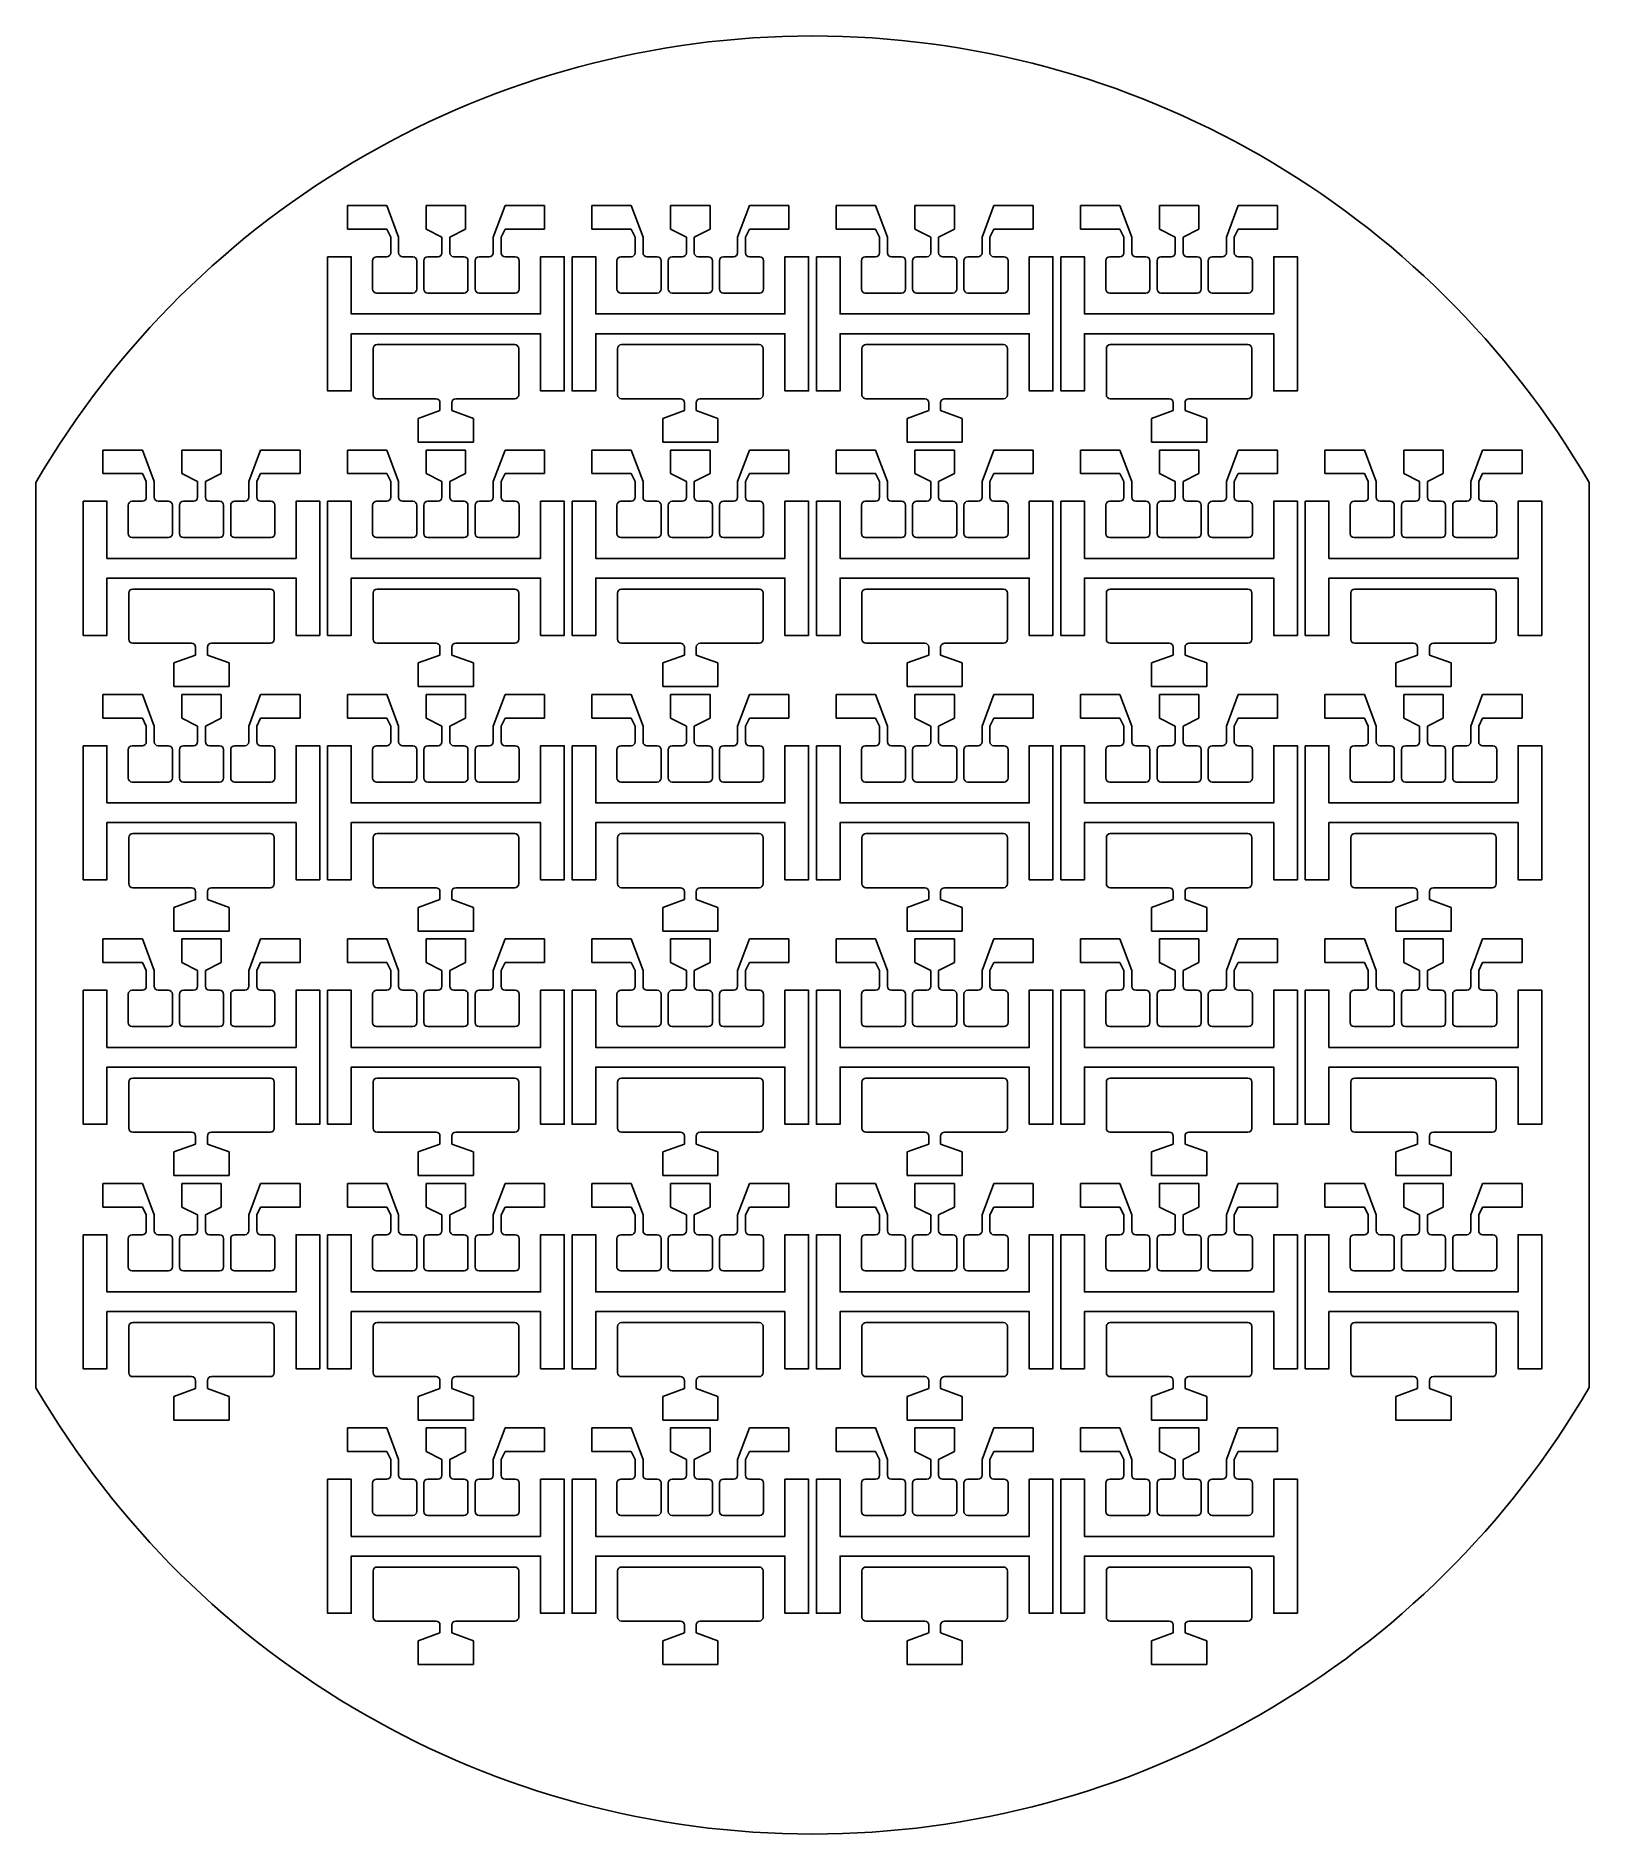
# Model space of a CAD drawing. Header units: millimetres. Extents: x 2372 to 2569, y 1689 to 1917.
import ezdxf

# ---------------------------------------------------------------- set-up
doc = ezdxf.new("R2010")
doc.units = ezdxf.units.MM
doc.layers.add('evap_stencil', color=1, linetype='Continuous')

msp = doc.modelspace()

# ---------------------------------------------------------------- linework, layer by layer
at = {"layer": 'evap_stencil'}
for p, q in [((2411.94, 1892.78), (2411.94, 1895.78)), ((2411.94, 1895.78), (2416.94, 1895.78)), ((2418.44, 1891.78), (2416.94, 1895.78)), ((2421.94, 1892.78), (2421.94, 1895.78)), ((2421.94, 1895.78), (2426.94, 1895.78)), ((2426.94, 1895.78), (2426.94, 1892.78)), ((2430.44, 1891.78), (2431.94, 1895.78)), ((2431.94, 1895.78), (2436.94, 1895.78)), ((2436.94, 1895.78), (2436.94, 1892.78)), ((2442.94, 1892.78), (2442.94, 1895.78)), ((2442.94, 1895.78), (2447.94, 1895.78)), ((2449.44, 1891.78), (2447.94, 1895.78)), ((2452.94, 1892.78), (2452.94, 1895.78)), ((2452.94, 1895.78), (2457.94, 1895.78)), ((2457.94, 1895.78), (2457.94, 1892.78)), ((2461.44, 1891.78), (2462.94, 1895.78)), ((2462.94, 1895.78), (2467.94, 1895.78)), ((2467.94, 1895.78), (2467.94, 1892.78)), ((2473.94, 1892.78), (2473.94, 1895.78)), ((2473.94, 1895.78), (2478.94, 1895.78)), ((2480.44, 1891.78), (2478.94, 1895.78)), ((2483.94, 1892.78), (2483.94, 1895.78)), ((2483.94, 1895.78), (2488.94, 1895.78)), ((2488.94, 1895.78), (2488.94, 1892.78)), ((2492.44, 1891.78), (2493.94, 1895.78)), ((2493.94, 1895.78), (2498.94, 1895.78)), ((2498.94, 1895.78), (2498.94, 1892.78)), ((2504.94, 1892.78), (2504.94, 1895.78)), ((2504.94, 1895.78), (2509.94, 1895.78)), ((2511.44, 1891.78), (2509.94, 1895.78)), ((2514.94, 1892.78), (2514.94, 1895.78)), ((2514.94, 1895.78), (2519.94, 1895.78)), ((2519.94, 1895.78), (2519.94, 1892.78)), ((2523.44, 1891.78), (2524.94, 1895.78)), ((2524.94, 1895.78), (2529.94, 1895.78)), ((2529.94, 1895.78), (2529.94, 1892.78)), ((2411.94, 1892.78), (2416.94, 1892.78)), ((2416.94, 1892.78), (2417.44, 1891.78)), ((2421.94, 1892.78), (2423.94, 1891.78)), ((2426.94, 1892.78), (2424.94, 1891.78)), ((2431.94, 1892.78), (2431.44, 1891.78)), ((2436.94, 1892.78), (2431.94, 1892.78)), ((2442.94, 1892.78), (2447.94, 1892.78)), ((2447.94, 1892.78), (2448.44, 1891.78)), ((2452.94, 1892.78), (2454.94, 1891.78)), ((2457.94, 1892.78), (2455.94, 1891.78)), ((2462.94, 1892.78), (2462.44, 1891.78)), ((2467.94, 1892.78), (2462.94, 1892.78)), ((2473.94, 1892.78), (2478.94, 1892.78)), ((2478.94, 1892.78), (2479.44, 1891.78)), ((2483.94, 1892.78), (2485.94, 1891.78)), ((2488.94, 1892.78), (2486.94, 1891.78)), ((2493.94, 1892.78), (2493.44, 1891.78)), ((2498.94, 1892.78), (2493.94, 1892.78)), ((2504.94, 1892.78), (2509.94, 1892.78)), ((2509.94, 1892.78), (2510.44, 1891.78)), ((2514.94, 1892.78), (2516.94, 1891.78)), ((2519.94, 1892.78), (2517.94, 1891.78)), ((2524.94, 1892.78), (2524.44, 1891.78)), ((2529.94, 1892.78), (2524.94, 1892.78)), ((2417.44, 1889.78), (2417.44, 1891.78)), ((2418.44, 1889.78), (2418.44, 1891.78)), ((2423.94, 1891.78), (2423.94, 1889.78)), ((2424.94, 1891.78), (2424.94, 1889.78)), ((2430.44, 1889.78), (2430.44, 1891.78)), ((2431.44, 1889.78), (2431.44, 1891.78)), ((2448.44, 1889.78), (2448.44, 1891.78)), ((2449.44, 1889.78), (2449.44, 1891.78)), ((2454.94, 1891.78), (2454.94, 1889.78)), ((2455.94, 1891.78), (2455.94, 1889.78)), ((2461.44, 1889.78), (2461.44, 1891.78)), ((2462.44, 1889.78), (2462.44, 1891.78)), ((2479.44, 1889.78), (2479.44, 1891.78)), ((2480.44, 1889.78), (2480.44, 1891.78)), ((2485.94, 1891.78), (2485.94, 1889.78)), ((2486.94, 1891.78), (2486.94, 1889.78)), ((2492.44, 1889.78), (2492.44, 1891.78)), ((2493.44, 1889.78), (2493.44, 1891.78)), ((2510.44, 1889.78), (2510.44, 1891.78)), ((2511.44, 1889.78), (2511.44, 1891.78)), ((2516.94, 1891.78), (2516.94, 1889.78)), ((2517.94, 1891.78), (2517.94, 1889.78)), ((2523.44, 1889.78), (2523.44, 1891.78)), ((2524.44, 1889.78), (2524.44, 1891.78)), ((2415.14, 1888.78), (2415.14, 1885.18)), ((2415.64, 1889.28), (2416.94, 1889.28)), ((2420.24, 1889.28), (2418.94, 1889.28)), ((2420.74, 1885.18), (2420.74, 1888.78)), ((2421.64, 1888.78), (2421.64, 1885.18)), ((2422.14, 1889.28), (2423.44, 1889.28)), ((2426.74, 1889.28), (2425.44, 1889.28)), ((2427.24, 1885.18), (2427.24, 1888.78)), ((2428.14, 1888.78), (2428.14, 1885.18)), ((2428.64, 1889.28), (2429.94, 1889.28)), ((2433.24, 1889.28), (2431.94, 1889.28)), ((2433.74, 1885.18), (2433.74, 1888.78)), ((2446.14, 1888.78), (2446.14, 1885.18)), ((2446.64, 1889.28), (2447.94, 1889.28)), ((2451.24, 1889.28), (2449.94, 1889.28)), ((2451.74, 1885.18), (2451.74, 1888.78)), ((2452.64, 1888.78), (2452.64, 1885.18)), ((2453.14, 1889.28), (2454.44, 1889.28)), ((2457.74, 1889.28), (2456.44, 1889.28)), ((2458.24, 1885.18), (2458.24, 1888.78)), ((2459.14, 1888.78), (2459.14, 1885.18)), ((2459.64, 1889.28), (2460.94, 1889.28)), ((2464.24, 1889.28), (2462.94, 1889.28)), ((2464.74, 1885.18), (2464.74, 1888.78)), ((2477.14, 1888.78), (2477.14, 1885.18)), ((2477.64, 1889.28), (2478.94, 1889.28)), ((2482.24, 1889.28), (2480.94, 1889.28)), ((2482.74, 1885.18), (2482.74, 1888.78)), ((2483.64, 1888.78), (2483.64, 1885.18)), ((2484.14, 1889.28), (2485.44, 1889.28)), ((2488.74, 1889.28), (2487.44, 1889.28)), ((2489.24, 1885.18), (2489.24, 1888.78)), ((2490.14, 1888.78), (2490.14, 1885.18)), ((2490.64, 1889.28), (2491.94, 1889.28)), ((2495.24, 1889.28), (2493.94, 1889.28)), ((2495.74, 1885.18), (2495.74, 1888.78)), ((2508.14, 1888.78), (2508.14, 1885.18)), ((2508.64, 1889.28), (2509.94, 1889.28)), ((2513.24, 1889.28), (2511.94, 1889.28)), ((2513.74, 1885.18), (2513.74, 1888.78)), ((2514.64, 1888.78), (2514.64, 1885.18)), ((2515.14, 1889.28), (2516.44, 1889.28)), ((2519.74, 1889.28), (2518.44, 1889.28)), ((2520.24, 1885.18), (2520.24, 1888.78)), ((2521.14, 1888.78), (2521.14, 1885.18)), ((2521.64, 1889.28), (2522.94, 1889.28)), ((2526.24, 1889.28), (2524.94, 1889.28)), ((2526.74, 1885.18), (2526.74, 1888.78)), ((2415.64, 1884.68), (2420.24, 1884.68)), ((2422.14, 1884.68), (2426.74, 1884.68)), ((2428.64, 1884.68), (2433.24, 1884.68)), ((2446.64, 1884.68), (2451.24, 1884.68)), ((2453.14, 1884.68), (2457.74, 1884.68)), ((2459.64, 1884.68), (2464.24, 1884.68)), ((2477.64, 1884.68), (2482.24, 1884.68)), ((2484.14, 1884.68), (2488.74, 1884.68)), ((2490.64, 1884.68), (2495.24, 1884.68)), ((2508.64, 1884.68), (2513.24, 1884.68)), ((2515.14, 1884.68), (2519.74, 1884.68)), ((2521.64, 1884.68), (2526.24, 1884.68)), ((2415.21, 1871.78), (2415.21, 1877.64)), ((2415.71, 1878.14), (2433.17, 1878.14)), ((2433.67, 1871.78), (2433.67, 1877.64)), ((2446.21, 1871.78), (2446.21, 1877.64)), ((2446.71, 1878.14), (2464.17, 1878.14)), ((2464.67, 1871.78), (2464.67, 1877.64)), ((2477.21, 1871.78), (2477.21, 1877.64)), ((2477.71, 1878.14), (2495.17, 1878.14)), ((2495.67, 1871.78), (2495.67, 1877.64)), ((2508.21, 1871.78), (2508.21, 1877.64)), ((2508.71, 1878.14), (2526.17, 1878.14)), ((2526.67, 1871.78), (2526.67, 1877.64)), ((2415.71, 1871.28), (2423.19, 1871.28)), ((2420.94, 1868.78), (2423.69, 1869.78)), ((2423.69, 1870.78), (2423.69, 1869.78)), ((2425.19, 1870.78), (2425.19, 1869.78)), ((2427.94, 1868.78), (2425.19, 1869.78)), ((2425.69, 1871.28), (2433.17, 1871.28)), ((2446.71, 1871.28), (2454.19, 1871.28)), ((2451.94, 1868.78), (2454.69, 1869.78)), ((2454.69, 1870.78), (2454.69, 1869.78)), ((2456.19, 1870.78), (2456.19, 1869.78)), ((2458.94, 1868.78), (2456.19, 1869.78)), ((2456.69, 1871.28), (2464.17, 1871.28)), ((2477.71, 1871.28), (2485.19, 1871.28)), ((2482.94, 1868.78), (2485.69, 1869.78)), ((2485.69, 1870.78), (2485.69, 1869.78)), ((2487.19, 1870.78), (2487.19, 1869.78)), ((2489.94, 1868.78), (2487.19, 1869.78)), ((2487.69, 1871.28), (2495.17, 1871.28)), ((2508.71, 1871.28), (2516.19, 1871.28)), ((2513.94, 1868.78), (2516.69, 1869.78)), ((2516.69, 1870.78), (2516.69, 1869.78)), ((2518.19, 1870.78), (2518.19, 1869.78)), ((2520.94, 1868.78), (2518.19, 1869.78)), ((2518.69, 1871.28), (2526.17, 1871.28)), ((2420.94, 1865.78), (2420.94, 1868.78)), ((2427.94, 1868.78), (2427.94, 1865.78)), ((2451.94, 1865.78), (2451.94, 1868.78)), ((2458.94, 1868.78), (2458.94, 1865.78)), ((2482.94, 1865.78), (2482.94, 1868.78)), ((2489.94, 1868.78), (2489.94, 1865.78)), ((2513.94, 1865.78), (2513.94, 1868.78)), ((2520.94, 1868.78), (2520.94, 1865.78)), ((2427.94, 1865.78), (2420.94, 1865.78)), ((2458.94, 1865.78), (2451.94, 1865.78)), ((2489.94, 1865.78), (2482.94, 1865.78)), ((2520.94, 1865.78), (2513.94, 1865.78)), ((2380.94, 1861.78), (2380.94, 1864.78)), ((2380.94, 1864.78), (2385.94, 1864.78)), ((2387.44, 1860.78), (2385.94, 1864.78)), ((2390.94, 1861.78), (2390.94, 1864.78)), ((2390.94, 1864.78), (2395.94, 1864.78)), ((2395.94, 1864.78), (2395.94, 1861.78)), ((2399.44, 1860.78), (2400.94, 1864.78)), ((2400.94, 1864.78), (2405.94, 1864.78)), ((2405.94, 1864.78), (2405.94, 1861.78)), ((2411.94, 1861.78), (2411.94, 1864.78)), ((2411.94, 1864.78), (2416.94, 1864.78)), ((2418.44, 1860.78), (2416.94, 1864.78)), ((2421.94, 1861.78), (2421.94, 1864.78)), ((2421.94, 1864.78), (2426.94, 1864.78)), ((2426.94, 1864.78), (2426.94, 1861.78)), ((2430.44, 1860.78), (2431.94, 1864.78)), ((2431.94, 1864.78), (2436.94, 1864.78)), ((2436.94, 1864.78), (2436.94, 1861.78)), ((2442.94, 1861.78), (2442.94, 1864.78)), ((2442.94, 1864.78), (2447.94, 1864.78)), ((2449.44, 1860.78), (2447.94, 1864.78)), ((2452.94, 1861.78), (2452.94, 1864.78)), ((2452.94, 1864.78), (2457.94, 1864.78)), ((2457.94, 1864.78), (2457.94, 1861.78)), ((2461.44, 1860.78), (2462.94, 1864.78)), ((2462.94, 1864.78), (2467.94, 1864.78)), ((2467.94, 1864.78), (2467.94, 1861.78)), ((2473.94, 1861.78), (2473.94, 1864.78)), ((2473.94, 1864.78), (2478.94, 1864.78)), ((2480.44, 1860.78), (2478.94, 1864.78)), ((2483.94, 1861.78), (2483.94, 1864.78)), ((2483.94, 1864.78), (2488.94, 1864.78)), ((2488.94, 1864.78), (2488.94, 1861.78)), ((2492.44, 1860.78), (2493.94, 1864.78)), ((2493.94, 1864.78), (2498.94, 1864.78)), ((2498.94, 1864.78), (2498.94, 1861.78)), ((2504.94, 1861.78), (2504.94, 1864.78)), ((2504.94, 1864.78), (2509.94, 1864.78)), ((2511.44, 1860.78), (2509.94, 1864.78)), ((2514.94, 1861.78), (2514.94, 1864.78)), ((2514.94, 1864.78), (2519.94, 1864.78)), ((2519.94, 1864.78), (2519.94, 1861.78)), ((2523.44, 1860.78), (2524.94, 1864.78)), ((2524.94, 1864.78), (2529.94, 1864.78)), ((2529.94, 1864.78), (2529.94, 1861.78)), ((2535.94, 1861.78), (2535.94, 1864.78)), ((2535.94, 1864.78), (2540.94, 1864.78)), ((2542.44, 1860.78), (2540.94, 1864.78)), ((2545.94, 1861.78), (2545.94, 1864.78)), ((2545.94, 1864.78), (2550.94, 1864.78)), ((2550.94, 1864.78), (2550.94, 1861.78)), ((2554.44, 1860.78), (2555.94, 1864.78)), ((2555.94, 1864.78), (2560.94, 1864.78)), ((2560.94, 1864.78), (2560.94, 1861.78)), ((2372.44, 1745.88), (2372.44, 1860.68)), ((2380.94, 1861.78), (2385.94, 1861.78)), ((2385.94, 1861.78), (2386.44, 1860.78)), ((2386.44, 1858.78), (2386.44, 1860.78)), ((2387.44, 1858.78), (2387.44, 1860.78)), ((2390.94, 1861.78), (2392.94, 1860.78)), ((2392.94, 1860.78), (2392.94, 1858.78)), ((2395.94, 1861.78), (2393.94, 1860.78)), ((2393.94, 1860.78), (2393.94, 1858.78)), ((2399.44, 1858.78), (2399.44, 1860.78)), ((2400.94, 1861.78), (2400.44, 1860.78)), ((2400.44, 1858.78), (2400.44, 1860.78)), ((2405.94, 1861.78), (2400.94, 1861.78)), ((2411.94, 1861.78), (2416.94, 1861.78)), ((2416.94, 1861.78), (2417.44, 1860.78)), ((2417.44, 1858.78), (2417.44, 1860.78)), ((2418.44, 1858.78), (2418.44, 1860.78)), ((2421.94, 1861.78), (2423.94, 1860.78)), ((2423.94, 1860.78), (2423.94, 1858.78)), ((2426.94, 1861.78), (2424.94, 1860.78)), ((2424.94, 1860.78), (2424.94, 1858.78)), ((2430.44, 1858.78), (2430.44, 1860.78)), ((2431.94, 1861.78), (2431.44, 1860.78)), ((2431.44, 1858.78), (2431.44, 1860.78)), ((2436.94, 1861.78), (2431.94, 1861.78)), ((2442.94, 1861.78), (2447.94, 1861.78)), ((2447.94, 1861.78), (2448.44, 1860.78)), ((2448.44, 1858.78), (2448.44, 1860.78)), ((2449.44, 1858.78), (2449.44, 1860.78)), ((2452.94, 1861.78), (2454.94, 1860.78)), ((2454.94, 1860.78), (2454.94, 1858.78)), ((2457.94, 1861.78), (2455.94, 1860.78)), ((2455.94, 1860.78), (2455.94, 1858.78)), ((2461.44, 1858.78), (2461.44, 1860.78)), ((2462.94, 1861.78), (2462.44, 1860.78)), ((2462.44, 1858.78), (2462.44, 1860.78)), ((2467.94, 1861.78), (2462.94, 1861.78)), ((2473.94, 1861.78), (2478.94, 1861.78)), ((2478.94, 1861.78), (2479.44, 1860.78)), ((2479.44, 1858.78), (2479.44, 1860.78)), ((2480.44, 1858.78), (2480.44, 1860.78)), ((2483.94, 1861.78), (2485.94, 1860.78)), ((2485.94, 1860.78), (2485.94, 1858.78)), ((2488.94, 1861.78), (2486.94, 1860.78)), ((2486.94, 1860.78), (2486.94, 1858.78)), ((2492.44, 1858.78), (2492.44, 1860.78)), ((2493.94, 1861.78), (2493.44, 1860.78)), ((2493.44, 1858.78), (2493.44, 1860.78)), ((2498.94, 1861.78), (2493.94, 1861.78)), ((2504.94, 1861.78), (2509.94, 1861.78)), ((2509.94, 1861.78), (2510.44, 1860.78)), ((2510.44, 1858.78), (2510.44, 1860.78)), ((2511.44, 1858.78), (2511.44, 1860.78)), ((2514.94, 1861.78), (2516.94, 1860.78)), ((2516.94, 1860.78), (2516.94, 1858.78)), ((2519.94, 1861.78), (2517.94, 1860.78)), ((2517.94, 1860.78), (2517.94, 1858.78)), ((2523.44, 1858.78), (2523.44, 1860.78)), ((2524.94, 1861.78), (2524.44, 1860.78)), ((2524.44, 1858.78), (2524.44, 1860.78)), ((2529.94, 1861.78), (2524.94, 1861.78)), ((2535.94, 1861.78), (2540.94, 1861.78)), ((2540.94, 1861.78), (2541.44, 1860.78)), ((2541.44, 1858.78), (2541.44, 1860.78)), ((2542.44, 1858.78), (2542.44, 1860.78)), ((2545.94, 1861.78), (2547.94, 1860.78)), ((2547.94, 1860.78), (2547.94, 1858.78)), ((2550.94, 1861.78), (2548.94, 1860.78)), ((2548.94, 1860.78), (2548.94, 1858.78)), ((2554.44, 1858.78), (2554.44, 1860.78)), ((2555.94, 1861.78), (2555.44, 1860.78)), ((2555.44, 1858.78), (2555.44, 1860.78)), ((2560.94, 1861.78), (2555.94, 1861.78)), ((2569.44, 1860.67), (2569.44, 1745.9)), ((2384.64, 1858.28), (2385.94, 1858.28)), ((2389.24, 1858.28), (2387.94, 1858.28)), ((2391.14, 1858.28), (2392.44, 1858.28)), ((2395.74, 1858.28), (2394.44, 1858.28)), ((2397.64, 1858.28), (2398.94, 1858.28)), ((2402.24, 1858.28), (2400.94, 1858.28)), ((2415.64, 1858.28), (2416.94, 1858.28)), ((2420.24, 1858.28), (2418.94, 1858.28)), ((2422.14, 1858.28), (2423.44, 1858.28)), ((2426.74, 1858.28), (2425.44, 1858.28)), ((2428.64, 1858.28), (2429.94, 1858.28)), ((2433.24, 1858.28), (2431.94, 1858.28)), ((2446.64, 1858.28), (2447.94, 1858.28)), ((2451.24, 1858.28), (2449.94, 1858.28)), ((2453.14, 1858.28), (2454.44, 1858.28)), ((2457.74, 1858.28), (2456.44, 1858.28)), ((2459.64, 1858.28), (2460.94, 1858.28)), ((2464.24, 1858.28), (2462.94, 1858.28)), ((2477.64, 1858.28), (2478.94, 1858.28)), ((2482.24, 1858.28), (2480.94, 1858.28)), ((2484.14, 1858.28), (2485.44, 1858.28)), ((2488.74, 1858.28), (2487.44, 1858.28)), ((2490.64, 1858.28), (2491.94, 1858.28)), ((2495.24, 1858.28), (2493.94, 1858.28)), ((2508.64, 1858.28), (2509.94, 1858.28)), ((2513.24, 1858.28), (2511.94, 1858.28)), ((2515.14, 1858.28), (2516.44, 1858.28)), ((2519.74, 1858.28), (2518.44, 1858.28)), ((2521.64, 1858.28), (2522.94, 1858.28)), ((2526.24, 1858.28), (2524.94, 1858.28)), ((2539.64, 1858.28), (2540.94, 1858.28)), ((2544.24, 1858.28), (2542.94, 1858.28)), ((2546.14, 1858.28), (2547.44, 1858.28)), ((2550.74, 1858.28), (2549.44, 1858.28)), ((2552.64, 1858.28), (2553.94, 1858.28)), ((2557.24, 1858.28), (2555.94, 1858.28)), ((2384.14, 1857.78), (2384.14, 1854.18)), ((2389.74, 1854.18), (2389.74, 1857.78)), ((2390.64, 1857.78), (2390.64, 1854.18)), ((2396.24, 1854.18), (2396.24, 1857.78)), ((2397.14, 1857.78), (2397.14, 1854.18)), ((2402.74, 1854.18), (2402.74, 1857.78)), ((2415.14, 1857.78), (2415.14, 1854.18)), ((2420.74, 1854.18), (2420.74, 1857.78)), ((2421.64, 1857.78), (2421.64, 1854.18)), ((2427.24, 1854.18), (2427.24, 1857.78)), ((2428.14, 1857.78), (2428.14, 1854.18)), ((2433.74, 1854.18), (2433.74, 1857.78)), ((2446.14, 1857.78), (2446.14, 1854.18)), ((2451.74, 1854.18), (2451.74, 1857.78)), ((2452.64, 1857.78), (2452.64, 1854.18)), ((2458.24, 1854.18), (2458.24, 1857.78)), ((2459.14, 1857.78), (2459.14, 1854.18)), ((2464.74, 1854.18), (2464.74, 1857.78)), ((2477.14, 1857.78), (2477.14, 1854.18)), ((2482.74, 1854.18), (2482.74, 1857.78)), ((2483.64, 1857.78), (2483.64, 1854.18)), ((2489.24, 1854.18), (2489.24, 1857.78)), ((2490.14, 1857.78), (2490.14, 1854.18)), ((2495.74, 1854.18), (2495.74, 1857.78)), ((2508.14, 1857.78), (2508.14, 1854.18)), ((2513.74, 1854.18), (2513.74, 1857.78)), ((2514.64, 1857.78), (2514.64, 1854.18)), ((2520.24, 1854.18), (2520.24, 1857.78)), ((2521.14, 1857.78), (2521.14, 1854.18)), ((2526.74, 1854.18), (2526.74, 1857.78)), ((2539.14, 1857.78), (2539.14, 1854.18)), ((2544.74, 1854.18), (2544.74, 1857.78)), ((2545.64, 1857.78), (2545.64, 1854.18)), ((2551.24, 1854.18), (2551.24, 1857.78)), ((2552.14, 1857.78), (2552.14, 1854.18)), ((2557.74, 1854.18), (2557.74, 1857.78)), ((2384.64, 1853.68), (2389.24, 1853.68)), ((2391.14, 1853.68), (2395.74, 1853.68)), ((2397.64, 1853.68), (2402.24, 1853.68)), ((2415.64, 1853.68), (2420.24, 1853.68)), ((2422.14, 1853.68), (2426.74, 1853.68)), ((2428.64, 1853.68), (2433.24, 1853.68)), ((2446.64, 1853.68), (2451.24, 1853.68)), ((2453.14, 1853.68), (2457.74, 1853.68)), ((2459.64, 1853.68), (2464.24, 1853.68)), ((2477.64, 1853.68), (2482.24, 1853.68)), ((2484.14, 1853.68), (2488.74, 1853.68)), ((2490.64, 1853.68), (2495.24, 1853.68)), ((2508.64, 1853.68), (2513.24, 1853.68)), ((2515.14, 1853.68), (2519.74, 1853.68)), ((2521.64, 1853.68), (2526.24, 1853.68)), ((2539.64, 1853.68), (2544.24, 1853.68)), ((2546.14, 1853.68), (2550.74, 1853.68)), ((2552.64, 1853.68), (2557.24, 1853.68)), ((2384.71, 1847.14), (2402.17, 1847.14)), ((2415.71, 1847.14), (2433.17, 1847.14)), ((2446.71, 1847.14), (2464.17, 1847.14)), ((2477.71, 1847.14), (2495.17, 1847.14)), ((2508.71, 1847.14), (2526.17, 1847.14)), ((2539.71, 1847.14), (2557.17, 1847.14)), ((2384.21, 1840.78), (2384.21, 1846.64)), ((2402.67, 1840.78), (2402.67, 1846.64)), ((2415.21, 1840.78), (2415.21, 1846.64)), ((2433.67, 1840.78), (2433.67, 1846.64)), ((2446.21, 1840.78), (2446.21, 1846.64)), ((2464.67, 1840.78), (2464.67, 1846.64)), ((2477.21, 1840.78), (2477.21, 1846.64)), ((2495.67, 1840.78), (2495.67, 1846.64)), ((2508.21, 1840.78), (2508.21, 1846.64)), ((2526.67, 1840.78), (2526.67, 1846.64)), ((2539.21, 1840.78), (2539.21, 1846.64)), ((2557.67, 1840.78), (2557.67, 1846.64)), ((2384.71, 1840.28), (2392.19, 1840.28)), ((2394.69, 1840.28), (2402.17, 1840.28)), ((2415.71, 1840.28), (2423.19, 1840.28)), ((2425.69, 1840.28), (2433.17, 1840.28)), ((2446.71, 1840.28), (2454.19, 1840.28)), ((2456.69, 1840.28), (2464.17, 1840.28)), ((2477.71, 1840.28), (2485.19, 1840.28)), ((2487.69, 1840.28), (2495.17, 1840.28)), ((2508.71, 1840.28), (2516.19, 1840.28)), ((2518.69, 1840.28), (2526.17, 1840.28)), ((2539.71, 1840.28), (2547.19, 1840.28)), ((2549.69, 1840.28), (2557.17, 1840.28)), ((2389.94, 1837.78), (2392.69, 1838.78)), ((2389.94, 1834.78), (2389.94, 1837.78)), ((2392.69, 1839.78), (2392.69, 1838.78)), ((2394.19, 1839.78), (2394.19, 1838.78)), ((2396.94, 1837.78), (2394.19, 1838.78)), ((2396.94, 1837.78), (2396.94, 1834.78)), ((2420.94, 1837.78), (2423.69, 1838.78)), ((2420.94, 1834.78), (2420.94, 1837.78)), ((2423.69, 1839.78), (2423.69, 1838.78)), ((2425.19, 1839.78), (2425.19, 1838.78)), ((2427.94, 1837.78), (2425.19, 1838.78)), ((2427.94, 1837.78), (2427.94, 1834.78)), ((2451.94, 1837.78), (2454.69, 1838.78)), ((2451.94, 1834.78), (2451.94, 1837.78)), ((2454.69, 1839.78), (2454.69, 1838.78)), ((2456.19, 1839.78), (2456.19, 1838.78)), ((2458.94, 1837.78), (2456.19, 1838.78)), ((2458.94, 1837.78), (2458.94, 1834.78)), ((2482.94, 1837.78), (2485.69, 1838.78)), ((2482.94, 1834.78), (2482.94, 1837.78)), ((2485.69, 1839.78), (2485.69, 1838.78)), ((2487.19, 1839.78), (2487.19, 1838.78)), ((2489.94, 1837.78), (2487.19, 1838.78)), ((2489.94, 1837.78), (2489.94, 1834.78)), ((2513.94, 1837.78), (2516.69, 1838.78)), ((2513.94, 1834.78), (2513.94, 1837.78)), ((2516.69, 1839.78), (2516.69, 1838.78)), ((2518.19, 1839.78), (2518.19, 1838.78)), ((2520.94, 1837.78), (2518.19, 1838.78)), ((2520.94, 1837.78), (2520.94, 1834.78)), ((2544.94, 1837.78), (2547.69, 1838.78)), ((2544.94, 1834.78), (2544.94, 1837.78)), ((2547.69, 1839.78), (2547.69, 1838.78)), ((2549.19, 1839.78), (2549.19, 1838.78)), ((2551.94, 1837.78), (2549.19, 1838.78)), ((2551.94, 1837.78), (2551.94, 1834.78)), ((2380.94, 1830.78), (2380.94, 1833.78)), ((2380.94, 1833.78), (2385.94, 1833.78)), ((2387.44, 1829.78), (2385.94, 1833.78)), ((2396.94, 1834.78), (2389.94, 1834.78)), ((2390.94, 1830.78), (2390.94, 1833.78)), ((2390.94, 1833.78), (2395.94, 1833.78)), ((2395.94, 1833.78), (2395.94, 1830.78)), ((2399.44, 1829.78), (2400.94, 1833.78)), ((2400.94, 1833.78), (2405.94, 1833.78)), ((2405.94, 1833.78), (2405.94, 1830.78)), ((2411.94, 1830.78), (2411.94, 1833.78)), ((2411.94, 1833.78), (2416.94, 1833.78)), ((2418.44, 1829.78), (2416.94, 1833.78)), ((2427.94, 1834.78), (2420.94, 1834.78)), ((2421.94, 1830.78), (2421.94, 1833.78)), ((2421.94, 1833.78), (2426.94, 1833.78)), ((2426.94, 1833.78), (2426.94, 1830.78)), ((2430.44, 1829.78), (2431.94, 1833.78)), ((2431.94, 1833.78), (2436.94, 1833.78)), ((2436.94, 1833.78), (2436.94, 1830.78)), ((2442.94, 1830.78), (2442.94, 1833.78)), ((2442.94, 1833.78), (2447.94, 1833.78)), ((2449.44, 1829.78), (2447.94, 1833.78)), ((2458.94, 1834.78), (2451.94, 1834.78)), ((2452.94, 1830.78), (2452.94, 1833.78)), ((2452.94, 1833.78), (2457.94, 1833.78)), ((2457.94, 1833.78), (2457.94, 1830.78)), ((2461.44, 1829.78), (2462.94, 1833.78)), ((2462.94, 1833.78), (2467.94, 1833.78)), ((2467.94, 1833.78), (2467.94, 1830.78)), ((2473.94, 1830.78), (2473.94, 1833.78)), ((2473.94, 1833.78), (2478.94, 1833.78)), ((2480.44, 1829.78), (2478.94, 1833.78)), ((2489.94, 1834.78), (2482.94, 1834.78)), ((2483.94, 1830.78), (2483.94, 1833.78)), ((2483.94, 1833.78), (2488.94, 1833.78)), ((2488.94, 1833.78), (2488.94, 1830.78)), ((2492.44, 1829.78), (2493.94, 1833.78)), ((2493.94, 1833.78), (2498.94, 1833.78)), ((2498.94, 1833.78), (2498.94, 1830.78)), ((2504.94, 1830.78), (2504.94, 1833.78)), ((2504.94, 1833.78), (2509.94, 1833.78)), ((2511.44, 1829.78), (2509.94, 1833.78)), ((2520.94, 1834.78), (2513.94, 1834.78)), ((2514.94, 1830.78), (2514.94, 1833.78)), ((2514.94, 1833.78), (2519.94, 1833.78)), ((2519.94, 1833.78), (2519.94, 1830.78)), ((2523.44, 1829.78), (2524.94, 1833.78)), ((2524.94, 1833.78), (2529.94, 1833.78)), ((2529.94, 1833.78), (2529.94, 1830.78)), ((2535.94, 1830.78), (2535.94, 1833.78)), ((2535.94, 1833.78), (2540.94, 1833.78)), ((2542.44, 1829.78), (2540.94, 1833.78)), ((2551.94, 1834.78), (2544.94, 1834.78)), ((2545.94, 1830.78), (2545.94, 1833.78)), ((2545.94, 1833.78), (2550.94, 1833.78)), ((2550.94, 1833.78), (2550.94, 1830.78)), ((2554.44, 1829.78), (2555.94, 1833.78)), ((2555.94, 1833.78), (2560.94, 1833.78)), ((2560.94, 1833.78), (2560.94, 1830.78)), ((2380.94, 1830.78), (2385.94, 1830.78)), ((2385.94, 1830.78), (2386.44, 1829.78)), ((2386.44, 1827.78), (2386.44, 1829.78)), ((2387.44, 1827.78), (2387.44, 1829.78)), ((2390.94, 1830.78), (2392.94, 1829.78)), ((2392.94, 1829.78), (2392.94, 1827.78)), ((2395.94, 1830.78), (2393.94, 1829.78)), ((2393.94, 1829.78), (2393.94, 1827.78)), ((2399.44, 1827.78), (2399.44, 1829.78)), ((2400.94, 1830.78), (2400.44, 1829.78)), ((2400.44, 1827.78), (2400.44, 1829.78)), ((2405.94, 1830.78), (2400.94, 1830.78)), ((2411.94, 1830.78), (2416.94, 1830.78)), ((2416.94, 1830.78), (2417.44, 1829.78)), ((2417.44, 1827.78), (2417.44, 1829.78)), ((2418.44, 1827.78), (2418.44, 1829.78)), ((2421.94, 1830.78), (2423.94, 1829.78)), ((2423.94, 1829.78), (2423.94, 1827.78)), ((2426.94, 1830.78), (2424.94, 1829.78)), ((2424.94, 1829.78), (2424.94, 1827.78)), ((2430.44, 1827.78), (2430.44, 1829.78)), ((2431.94, 1830.78), (2431.44, 1829.78)), ((2431.44, 1827.78), (2431.44, 1829.78)), ((2436.94, 1830.78), (2431.94, 1830.78)), ((2442.94, 1830.78), (2447.94, 1830.78)), ((2447.94, 1830.78), (2448.44, 1829.78)), ((2448.44, 1827.78), (2448.44, 1829.78)), ((2449.44, 1827.78), (2449.44, 1829.78)), ((2452.94, 1830.78), (2454.94, 1829.78)), ((2454.94, 1829.78), (2454.94, 1827.78)), ((2457.94, 1830.78), (2455.94, 1829.78)), ((2455.94, 1829.78), (2455.94, 1827.78)), ((2461.44, 1827.78), (2461.44, 1829.78)), ((2462.94, 1830.78), (2462.44, 1829.78)), ((2462.44, 1827.78), (2462.44, 1829.78)), ((2467.94, 1830.78), (2462.94, 1830.78)), ((2473.94, 1830.78), (2478.94, 1830.78)), ((2478.94, 1830.78), (2479.44, 1829.78)), ((2479.44, 1827.78), (2479.44, 1829.78)), ((2480.44, 1827.78), (2480.44, 1829.78)), ((2483.94, 1830.78), (2485.94, 1829.78)), ((2485.94, 1829.78), (2485.94, 1827.78)), ((2488.94, 1830.78), (2486.94, 1829.78)), ((2486.94, 1829.78), (2486.94, 1827.78)), ((2492.44, 1827.78), (2492.44, 1829.78)), ((2493.94, 1830.78), (2493.44, 1829.78)), ((2493.44, 1827.78), (2493.44, 1829.78)), ((2498.94, 1830.78), (2493.94, 1830.78)), ((2504.94, 1830.78), (2509.94, 1830.78)), ((2509.94, 1830.78), (2510.44, 1829.78)), ((2510.44, 1827.78), (2510.44, 1829.78)), ((2511.44, 1827.78), (2511.44, 1829.78)), ((2514.94, 1830.78), (2516.94, 1829.78)), ((2516.94, 1829.78), (2516.94, 1827.78)), ((2519.94, 1830.78), (2517.94, 1829.78)), ((2517.94, 1829.78), (2517.94, 1827.78)), ((2523.44, 1827.78), (2523.44, 1829.78)), ((2524.94, 1830.78), (2524.44, 1829.78)), ((2524.44, 1827.78), (2524.44, 1829.78)), ((2529.94, 1830.78), (2524.94, 1830.78)), ((2535.94, 1830.78), (2540.94, 1830.78)), ((2540.94, 1830.78), (2541.44, 1829.78)), ((2541.44, 1827.78), (2541.44, 1829.78)), ((2542.44, 1827.78), (2542.44, 1829.78)), ((2545.94, 1830.78), (2547.94, 1829.78)), ((2547.94, 1829.78), (2547.94, 1827.78)), ((2550.94, 1830.78), (2548.94, 1829.78)), ((2548.94, 1829.78), (2548.94, 1827.78)), ((2554.44, 1827.78), (2554.44, 1829.78)), ((2555.94, 1830.78), (2555.44, 1829.78)), ((2555.44, 1827.78), (2555.44, 1829.78)), ((2560.94, 1830.78), (2555.94, 1830.78)), ((2384.14, 1826.78), (2384.14, 1823.18)), ((2384.64, 1827.28), (2385.94, 1827.28)), ((2389.24, 1827.28), (2387.94, 1827.28)), ((2389.74, 1823.18), (2389.74, 1826.78)), ((2390.64, 1826.78), (2390.64, 1823.18)), ((2391.14, 1827.28), (2392.44, 1827.28)), ((2395.74, 1827.28), (2394.44, 1827.28)), ((2396.24, 1823.18), (2396.24, 1826.78)), ((2397.14, 1826.78), (2397.14, 1823.18)), ((2397.64, 1827.28), (2398.94, 1827.28)), ((2402.24, 1827.28), (2400.94, 1827.28)), ((2402.74, 1823.18), (2402.74, 1826.78)), ((2415.14, 1826.78), (2415.14, 1823.18)), ((2415.64, 1827.28), (2416.94, 1827.28)), ((2420.24, 1827.28), (2418.94, 1827.28)), ((2420.74, 1823.18), (2420.74, 1826.78)), ((2421.64, 1826.78), (2421.64, 1823.18)), ((2422.14, 1827.28), (2423.44, 1827.28)), ((2426.74, 1827.28), (2425.44, 1827.28)), ((2427.24, 1823.18), (2427.24, 1826.78)), ((2428.14, 1826.78), (2428.14, 1823.18)), ((2428.64, 1827.28), (2429.94, 1827.28)), ((2433.24, 1827.28), (2431.94, 1827.28)), ((2433.74, 1823.18), (2433.74, 1826.78)), ((2446.14, 1826.78), (2446.14, 1823.18)), ((2446.64, 1827.28), (2447.94, 1827.28)), ((2451.24, 1827.28), (2449.94, 1827.28)), ((2451.74, 1823.18), (2451.74, 1826.78)), ((2452.64, 1826.78), (2452.64, 1823.18)), ((2453.14, 1827.28), (2454.44, 1827.28)), ((2457.74, 1827.28), (2456.44, 1827.28)), ((2458.24, 1823.18), (2458.24, 1826.78)), ((2459.14, 1826.78), (2459.14, 1823.18)), ((2459.64, 1827.28), (2460.94, 1827.28)), ((2464.24, 1827.28), (2462.94, 1827.28)), ((2464.74, 1823.18), (2464.74, 1826.78)), ((2477.14, 1826.78), (2477.14, 1823.18)), ((2477.64, 1827.28), (2478.94, 1827.28)), ((2482.24, 1827.28), (2480.94, 1827.28)), ((2482.74, 1823.18), (2482.74, 1826.78)), ((2483.64, 1826.78), (2483.64, 1823.18)), ((2484.14, 1827.28), (2485.44, 1827.28)), ((2488.74, 1827.28), (2487.44, 1827.28)), ((2489.24, 1823.18), (2489.24, 1826.78)), ((2490.14, 1826.78), (2490.14, 1823.18)), ((2490.64, 1827.28), (2491.94, 1827.28)), ((2495.24, 1827.28), (2493.94, 1827.28)), ((2495.74, 1823.18), (2495.74, 1826.78)), ((2508.14, 1826.78), (2508.14, 1823.18)), ((2508.64, 1827.28), (2509.94, 1827.28)), ((2513.24, 1827.28), (2511.94, 1827.28)), ((2513.74, 1823.18), (2513.74, 1826.78)), ((2514.64, 1826.78), (2514.64, 1823.18)), ((2515.14, 1827.28), (2516.44, 1827.28)), ((2519.74, 1827.28), (2518.44, 1827.28)), ((2520.24, 1823.18), (2520.24, 1826.78)), ((2521.14, 1826.78), (2521.14, 1823.18)), ((2521.64, 1827.28), (2522.94, 1827.28)), ((2526.24, 1827.28), (2524.94, 1827.28)), ((2526.74, 1823.18), (2526.74, 1826.78)), ((2539.14, 1826.78), (2539.14, 1823.18)), ((2539.64, 1827.28), (2540.94, 1827.28)), ((2544.24, 1827.28), (2542.94, 1827.28)), ((2544.74, 1823.18), (2544.74, 1826.78)), ((2545.64, 1826.78), (2545.64, 1823.18)), ((2546.14, 1827.28), (2547.44, 1827.28)), ((2550.74, 1827.28), (2549.44, 1827.28)), ((2551.24, 1823.18), (2551.24, 1826.78)), ((2552.14, 1826.78), (2552.14, 1823.18)), ((2552.64, 1827.28), (2553.94, 1827.28)), ((2557.24, 1827.28), (2555.94, 1827.28)), ((2557.74, 1823.18), (2557.74, 1826.78)), ((2384.64, 1822.68), (2389.24, 1822.68)), ((2391.14, 1822.68), (2395.74, 1822.68)), ((2397.64, 1822.68), (2402.24, 1822.68)), ((2415.64, 1822.68), (2420.24, 1822.68)), ((2422.14, 1822.68), (2426.74, 1822.68)), ((2428.64, 1822.68), (2433.24, 1822.68)), ((2446.64, 1822.68), (2451.24, 1822.68)), ((2453.14, 1822.68), (2457.74, 1822.68)), ((2459.64, 1822.68), (2464.24, 1822.68)), ((2477.64, 1822.68), (2482.24, 1822.68)), ((2484.14, 1822.68), (2488.74, 1822.68)), ((2490.64, 1822.68), (2495.24, 1822.68)), ((2508.64, 1822.68), (2513.24, 1822.68)), ((2515.14, 1822.68), (2519.74, 1822.68)), ((2521.64, 1822.68), (2526.24, 1822.68)), ((2539.64, 1822.68), (2544.24, 1822.68)), ((2546.14, 1822.68), (2550.74, 1822.68)), ((2552.64, 1822.68), (2557.24, 1822.68)), ((2384.21, 1809.78), (2384.21, 1815.64)), ((2384.71, 1816.14), (2402.17, 1816.14)), ((2402.67, 1809.78), (2402.67, 1815.64)), ((2415.21, 1809.78), (2415.21, 1815.64)), ((2415.71, 1816.14), (2433.17, 1816.14)), ((2433.67, 1809.78), (2433.67, 1815.64)), ((2446.21, 1809.78), (2446.21, 1815.64)), ((2446.71, 1816.14), (2464.17, 1816.14)), ((2464.67, 1809.78), (2464.67, 1815.64)), ((2477.21, 1809.78), (2477.21, 1815.64)), ((2477.71, 1816.14), (2495.17, 1816.14)), ((2495.67, 1809.78), (2495.67, 1815.64)), ((2508.21, 1809.78), (2508.21, 1815.64)), ((2508.71, 1816.14), (2526.17, 1816.14)), ((2526.67, 1809.78), (2526.67, 1815.64)), ((2539.21, 1809.78), (2539.21, 1815.64)), ((2539.71, 1816.14), (2557.17, 1816.14)), ((2557.67, 1809.78), (2557.67, 1815.64)), ((2384.71, 1809.28), (2392.19, 1809.28)), ((2392.69, 1808.78), (2392.69, 1807.78)), ((2394.19, 1808.78), (2394.19, 1807.78)), ((2394.69, 1809.28), (2402.17, 1809.28)), ((2415.71, 1809.28), (2423.19, 1809.28)), ((2423.69, 1808.78), (2423.69, 1807.78)), ((2425.19, 1808.78), (2425.19, 1807.78)), ((2425.69, 1809.28), (2433.17, 1809.28)), ((2446.71, 1809.28), (2454.19, 1809.28)), ((2454.69, 1808.78), (2454.69, 1807.78)), ((2456.19, 1808.78), (2456.19, 1807.78)), ((2456.69, 1809.28), (2464.17, 1809.28)), ((2477.71, 1809.28), (2485.19, 1809.28)), ((2485.69, 1808.78), (2485.69, 1807.78)), ((2487.19, 1808.78), (2487.19, 1807.78)), ((2487.69, 1809.28), (2495.17, 1809.28)), ((2508.71, 1809.28), (2516.19, 1809.28)), ((2516.69, 1808.78), (2516.69, 1807.78)), ((2518.19, 1808.78), (2518.19, 1807.78)), ((2518.69, 1809.28), (2526.17, 1809.28)), ((2539.71, 1809.28), (2547.19, 1809.28)), ((2547.69, 1808.78), (2547.69, 1807.78)), ((2549.19, 1808.78), (2549.19, 1807.78)), ((2549.69, 1809.28), (2557.17, 1809.28)), ((2389.94, 1806.78), (2392.69, 1807.78)), ((2389.94, 1803.78), (2389.94, 1806.78)), ((2396.94, 1806.78), (2394.19, 1807.78)), ((2396.94, 1806.78), (2396.94, 1803.78)), ((2420.94, 1806.78), (2423.69, 1807.78)), ((2420.94, 1803.78), (2420.94, 1806.78)), ((2427.94, 1806.78), (2425.19, 1807.78)), ((2427.94, 1806.78), (2427.94, 1803.78)), ((2451.94, 1806.78), (2454.69, 1807.78)), ((2451.94, 1803.78), (2451.94, 1806.78)), ((2458.94, 1806.78), (2456.19, 1807.78)), ((2458.94, 1806.78), (2458.94, 1803.78)), ((2482.94, 1806.78), (2485.69, 1807.78)), ((2482.94, 1803.78), (2482.94, 1806.78)), ((2489.94, 1806.78), (2487.19, 1807.78)), ((2489.94, 1806.78), (2489.94, 1803.78)), ((2513.94, 1806.78), (2516.69, 1807.78)), ((2513.94, 1803.78), (2513.94, 1806.78)), ((2520.94, 1806.78), (2518.19, 1807.78)), ((2520.94, 1806.78), (2520.94, 1803.78)), ((2544.94, 1806.78), (2547.69, 1807.78)), ((2544.94, 1803.78), (2544.94, 1806.78)), ((2551.94, 1806.78), (2549.19, 1807.78)), ((2551.94, 1806.78), (2551.94, 1803.78)), ((2396.94, 1803.78), (2389.94, 1803.78)), ((2427.94, 1803.78), (2420.94, 1803.78)), ((2458.94, 1803.78), (2451.94, 1803.78)), ((2489.94, 1803.78), (2482.94, 1803.78)), ((2520.94, 1803.78), (2513.94, 1803.78)), ((2551.94, 1803.78), (2544.94, 1803.78)), ((2380.94, 1799.78), (2380.94, 1802.78)), ((2380.94, 1802.78), (2385.94, 1802.78)), ((2387.44, 1798.78), (2385.94, 1802.78)), ((2390.94, 1799.78), (2390.94, 1802.78)), ((2390.94, 1802.78), (2395.94, 1802.78)), ((2395.94, 1802.78), (2395.94, 1799.78)), ((2399.44, 1798.78), (2400.94, 1802.78)), ((2400.94, 1802.78), (2405.94, 1802.78)), ((2405.94, 1802.78), (2405.94, 1799.78)), ((2411.94, 1799.78), (2411.94, 1802.78)), ((2411.94, 1802.78), (2416.94, 1802.78)), ((2418.44, 1798.78), (2416.94, 1802.78)), ((2421.94, 1799.78), (2421.94, 1802.78)), ((2421.94, 1802.78), (2426.94, 1802.78)), ((2426.94, 1802.78), (2426.94, 1799.78)), ((2430.44, 1798.78), (2431.94, 1802.78)), ((2431.94, 1802.78), (2436.94, 1802.78)), ((2436.94, 1802.78), (2436.94, 1799.78)), ((2442.94, 1799.78), (2442.94, 1802.78)), ((2442.94, 1802.78), (2447.94, 1802.78)), ((2449.44, 1798.78), (2447.94, 1802.78)), ((2452.94, 1799.78), (2452.94, 1802.78)), ((2452.94, 1802.78), (2457.94, 1802.78)), ((2457.94, 1802.78), (2457.94, 1799.78)), ((2461.44, 1798.78), (2462.94, 1802.78)), ((2462.94, 1802.78), (2467.94, 1802.78)), ((2467.94, 1802.78), (2467.94, 1799.78)), ((2473.94, 1799.78), (2473.94, 1802.78)), ((2473.94, 1802.78), (2478.94, 1802.78)), ((2480.44, 1798.78), (2478.94, 1802.78)), ((2483.94, 1799.78), (2483.94, 1802.78)), ((2483.94, 1802.78), (2488.94, 1802.78)), ((2488.94, 1802.78), (2488.94, 1799.78)), ((2492.44, 1798.78), (2493.94, 1802.78)), ((2493.94, 1802.78), (2498.94, 1802.78)), ((2498.94, 1802.78), (2498.94, 1799.78)), ((2504.94, 1799.78), (2504.94, 1802.78)), ((2504.94, 1802.78), (2509.94, 1802.78)), ((2511.44, 1798.78), (2509.94, 1802.78)), ((2514.94, 1799.78), (2514.94, 1802.78)), ((2514.94, 1802.78), (2519.94, 1802.78)), ((2519.94, 1802.78), (2519.94, 1799.78)), ((2523.44, 1798.78), (2524.94, 1802.78)), ((2524.94, 1802.78), (2529.94, 1802.78)), ((2529.94, 1802.78), (2529.94, 1799.78)), ((2535.94, 1799.78), (2535.94, 1802.78)), ((2535.94, 1802.78), (2540.94, 1802.78)), ((2542.44, 1798.78), (2540.94, 1802.78)), ((2545.94, 1799.78), (2545.94, 1802.78)), ((2545.94, 1802.78), (2550.94, 1802.78)), ((2550.94, 1802.78), (2550.94, 1799.78)), ((2554.44, 1798.78), (2555.94, 1802.78)), ((2555.94, 1802.78), (2560.94, 1802.78)), ((2560.94, 1802.78), (2560.94, 1799.78)), ((2380.94, 1799.78), (2385.94, 1799.78)), ((2385.94, 1799.78), (2386.44, 1798.78)), ((2390.94, 1799.78), (2392.94, 1798.78)), ((2395.94, 1799.78), (2393.94, 1798.78)), ((2400.94, 1799.78), (2400.44, 1798.78)), ((2405.94, 1799.78), (2400.94, 1799.78)), ((2411.94, 1799.78), (2416.94, 1799.78)), ((2416.94, 1799.78), (2417.44, 1798.78)), ((2421.94, 1799.78), (2423.94, 1798.78)), ((2426.94, 1799.78), (2424.94, 1798.78)), ((2431.94, 1799.78), (2431.44, 1798.78)), ((2436.94, 1799.78), (2431.94, 1799.78)), ((2442.94, 1799.78), (2447.94, 1799.78)), ((2447.94, 1799.78), (2448.44, 1798.78)), ((2452.94, 1799.78), (2454.94, 1798.78)), ((2457.94, 1799.78), (2455.94, 1798.78)), ((2462.94, 1799.78), (2462.44, 1798.78)), ((2467.94, 1799.78), (2462.94, 1799.78)), ((2473.94, 1799.78), (2478.94, 1799.78)), ((2478.94, 1799.78), (2479.44, 1798.78)), ((2483.94, 1799.78), (2485.94, 1798.78)), ((2488.94, 1799.78), (2486.94, 1798.78)), ((2493.94, 1799.78), (2493.44, 1798.78)), ((2498.94, 1799.78), (2493.94, 1799.78)), ((2504.94, 1799.78), (2509.94, 1799.78)), ((2509.94, 1799.78), (2510.44, 1798.78)), ((2514.94, 1799.78), (2516.94, 1798.78)), ((2519.94, 1799.78), (2517.94, 1798.78)), ((2524.94, 1799.78), (2524.44, 1798.78)), ((2529.94, 1799.78), (2524.94, 1799.78)), ((2535.94, 1799.78), (2540.94, 1799.78)), ((2540.94, 1799.78), (2541.44, 1798.78)), ((2545.94, 1799.78), (2547.94, 1798.78)), ((2550.94, 1799.78), (2548.94, 1798.78)), ((2555.94, 1799.78), (2555.44, 1798.78)), ((2560.94, 1799.78), (2555.94, 1799.78)), ((2386.44, 1796.78), (2386.44, 1798.78)), ((2387.44, 1796.78), (2387.44, 1798.78)), ((2392.94, 1798.78), (2392.94, 1796.78)), ((2393.94, 1798.78), (2393.94, 1796.78)), ((2399.44, 1796.78), (2399.44, 1798.78)), ((2400.44, 1796.78), (2400.44, 1798.78)), ((2417.44, 1796.78), (2417.44, 1798.78)), ((2418.44, 1796.78), (2418.44, 1798.78)), ((2423.94, 1798.78), (2423.94, 1796.78)), ((2424.94, 1798.78), (2424.94, 1796.78)), ((2430.44, 1796.78), (2430.44, 1798.78)), ((2431.44, 1796.78), (2431.44, 1798.78)), ((2448.44, 1796.78), (2448.44, 1798.78)), ((2449.44, 1796.78), (2449.44, 1798.78)), ((2454.94, 1798.78), (2454.94, 1796.78)), ((2455.94, 1798.78), (2455.94, 1796.78)), ((2461.44, 1796.78), (2461.44, 1798.78)), ((2462.44, 1796.78), (2462.44, 1798.78)), ((2479.44, 1796.78), (2479.44, 1798.78)), ((2480.44, 1796.78), (2480.44, 1798.78)), ((2485.94, 1798.78), (2485.94, 1796.78)), ((2486.94, 1798.78), (2486.94, 1796.78)), ((2492.44, 1796.78), (2492.44, 1798.78)), ((2493.44, 1796.78), (2493.44, 1798.78)), ((2510.44, 1796.78), (2510.44, 1798.78)), ((2511.44, 1796.78), (2511.44, 1798.78)), ((2516.94, 1798.78), (2516.94, 1796.78)), ((2517.94, 1798.78), (2517.94, 1796.78)), ((2523.44, 1796.78), (2523.44, 1798.78)), ((2524.44, 1796.78), (2524.44, 1798.78)), ((2541.44, 1796.78), (2541.44, 1798.78)), ((2542.44, 1796.78), (2542.44, 1798.78)), ((2547.94, 1798.78), (2547.94, 1796.78)), ((2548.94, 1798.78), (2548.94, 1796.78)), ((2554.44, 1796.78), (2554.44, 1798.78)), ((2555.44, 1796.78), (2555.44, 1798.78)), ((2384.14, 1795.78), (2384.14, 1792.18)), ((2384.64, 1796.28), (2385.94, 1796.28)), ((2389.24, 1796.28), (2387.94, 1796.28)), ((2389.74, 1792.18), (2389.74, 1795.78)), ((2390.64, 1795.78), (2390.64, 1792.18)), ((2391.14, 1796.28), (2392.44, 1796.28)), ((2395.74, 1796.28), (2394.44, 1796.28)), ((2396.24, 1792.18), (2396.24, 1795.78)), ((2397.14, 1795.78), (2397.14, 1792.18)), ((2397.64, 1796.28), (2398.94, 1796.28)), ((2402.24, 1796.28), (2400.94, 1796.28)), ((2402.74, 1792.18), (2402.74, 1795.78)), ((2415.14, 1795.78), (2415.14, 1792.18)), ((2415.64, 1796.28), (2416.94, 1796.28)), ((2420.24, 1796.28), (2418.94, 1796.28)), ((2420.74, 1792.18), (2420.74, 1795.78)), ((2421.64, 1795.78), (2421.64, 1792.18)), ((2422.14, 1796.28), (2423.44, 1796.28)), ((2426.74, 1796.28), (2425.44, 1796.28)), ((2427.24, 1792.18), (2427.24, 1795.78)), ((2428.14, 1795.78), (2428.14, 1792.18)), ((2428.64, 1796.28), (2429.94, 1796.28)), ((2433.24, 1796.28), (2431.94, 1796.28)), ((2433.74, 1792.18), (2433.74, 1795.78)), ((2446.14, 1795.78), (2446.14, 1792.18)), ((2446.64, 1796.28), (2447.94, 1796.28)), ((2451.24, 1796.28), (2449.94, 1796.28)), ((2451.74, 1792.18), (2451.74, 1795.78)), ((2452.64, 1795.78), (2452.64, 1792.18)), ((2453.14, 1796.28), (2454.44, 1796.28)), ((2457.74, 1796.28), (2456.44, 1796.28)), ((2458.24, 1792.18), (2458.24, 1795.78)), ((2459.14, 1795.78), (2459.14, 1792.18)), ((2459.64, 1796.28), (2460.94, 1796.28)), ((2464.24, 1796.28), (2462.94, 1796.28)), ((2464.74, 1792.18), (2464.74, 1795.78)), ((2477.14, 1795.78), (2477.14, 1792.18)), ((2477.64, 1796.28), (2478.94, 1796.28)), ((2482.24, 1796.28), (2480.94, 1796.28)), ((2482.74, 1792.18), (2482.74, 1795.78)), ((2483.64, 1795.78), (2483.64, 1792.18)), ((2484.14, 1796.28), (2485.44, 1796.28)), ((2488.74, 1796.28), (2487.44, 1796.28)), ((2489.24, 1792.18), (2489.24, 1795.78)), ((2490.14, 1795.78), (2490.14, 1792.18)), ((2490.64, 1796.28), (2491.94, 1796.28)), ((2495.24, 1796.28), (2493.94, 1796.28)), ((2495.74, 1792.18), (2495.74, 1795.78)), ((2508.14, 1795.78), (2508.14, 1792.18)), ((2508.64, 1796.28), (2509.94, 1796.28)), ((2513.24, 1796.28), (2511.94, 1796.28)), ((2513.74, 1792.18), (2513.74, 1795.78)), ((2514.64, 1795.78), (2514.64, 1792.18)), ((2515.14, 1796.28), (2516.44, 1796.28)), ((2519.74, 1796.28), (2518.44, 1796.28)), ((2520.24, 1792.18), (2520.24, 1795.78)), ((2521.14, 1795.78), (2521.14, 1792.18)), ((2521.64, 1796.28), (2522.94, 1796.28)), ((2526.24, 1796.28), (2524.94, 1796.28)), ((2526.74, 1792.18), (2526.74, 1795.78)), ((2539.14, 1795.78), (2539.14, 1792.18)), ((2539.64, 1796.28), (2540.94, 1796.28)), ((2544.24, 1796.28), (2542.94, 1796.28)), ((2544.74, 1792.18), (2544.74, 1795.78)), ((2545.64, 1795.78), (2545.64, 1792.18)), ((2546.14, 1796.28), (2547.44, 1796.28)), ((2550.74, 1796.28), (2549.44, 1796.28)), ((2551.24, 1792.18), (2551.24, 1795.78)), ((2552.14, 1795.78), (2552.14, 1792.18)), ((2552.64, 1796.28), (2553.94, 1796.28)), ((2557.24, 1796.28), (2555.94, 1796.28)), ((2557.74, 1792.18), (2557.74, 1795.78)), ((2384.64, 1791.68), (2389.24, 1791.68)), ((2391.14, 1791.68), (2395.74, 1791.68)), ((2397.64, 1791.68), (2402.24, 1791.68)), ((2415.64, 1791.68), (2420.24, 1791.68)), ((2422.14, 1791.68), (2426.74, 1791.68)), ((2428.64, 1791.68), (2433.24, 1791.68)), ((2446.64, 1791.68), (2451.24, 1791.68)), ((2453.14, 1791.68), (2457.74, 1791.68)), ((2459.64, 1791.68), (2464.24, 1791.68)), ((2477.64, 1791.68), (2482.24, 1791.68)), ((2484.14, 1791.68), (2488.74, 1791.68)), ((2490.64, 1791.68), (2495.24, 1791.68)), ((2508.64, 1791.68), (2513.24, 1791.68)), ((2515.14, 1791.68), (2519.74, 1791.68)), ((2521.64, 1791.68), (2526.24, 1791.68)), ((2539.64, 1791.68), (2544.24, 1791.68)), ((2546.14, 1791.68), (2550.74, 1791.68)), ((2552.64, 1791.68), (2557.24, 1791.68)), ((2384.21, 1778.78), (2384.21, 1784.64)), ((2384.71, 1785.14), (2402.17, 1785.14)), ((2402.67, 1778.78), (2402.67, 1784.64)), ((2415.21, 1778.78), (2415.21, 1784.64)), ((2415.71, 1785.14), (2433.17, 1785.14)), ((2433.67, 1778.78), (2433.67, 1784.64)), ((2446.21, 1778.78), (2446.21, 1784.64)), ((2446.71, 1785.14), (2464.17, 1785.14)), ((2464.67, 1778.78), (2464.67, 1784.64)), ((2477.21, 1778.78), (2477.21, 1784.64)), ((2477.71, 1785.14), (2495.17, 1785.14)), ((2495.67, 1778.78), (2495.67, 1784.64)), ((2508.21, 1778.78), (2508.21, 1784.64)), ((2508.71, 1785.14), (2526.17, 1785.14)), ((2526.67, 1778.78), (2526.67, 1784.64)), ((2539.21, 1778.78), (2539.21, 1784.64)), ((2539.71, 1785.14), (2557.17, 1785.14)), ((2557.67, 1778.78), (2557.67, 1784.64)), ((2384.71, 1778.28), (2392.19, 1778.28)), ((2389.94, 1775.78), (2392.69, 1776.78)), ((2392.69, 1777.78), (2392.69, 1776.78)), ((2394.19, 1777.78), (2394.19, 1776.78)), ((2396.94, 1775.78), (2394.19, 1776.78)), ((2394.69, 1778.28), (2402.17, 1778.28)), ((2415.71, 1778.28), (2423.19, 1778.28)), ((2420.94, 1775.78), (2423.69, 1776.78)), ((2423.69, 1777.78), (2423.69, 1776.78)), ((2425.19, 1777.78), (2425.19, 1776.78)), ((2427.94, 1775.78), (2425.19, 1776.78)), ((2425.69, 1778.28), (2433.17, 1778.28)), ((2446.71, 1778.28), (2454.19, 1778.28)), ((2451.94, 1775.78), (2454.69, 1776.78)), ((2454.69, 1777.78), (2454.69, 1776.78)), ((2456.19, 1777.78), (2456.19, 1776.78)), ((2458.94, 1775.78), (2456.19, 1776.78)), ((2456.69, 1778.28), (2464.17, 1778.28)), ((2477.71, 1778.28), (2485.19, 1778.28)), ((2482.94, 1775.78), (2485.69, 1776.78)), ((2485.69, 1777.78), (2485.69, 1776.78)), ((2487.19, 1777.78), (2487.19, 1776.78)), ((2489.94, 1775.78), (2487.19, 1776.78)), ((2487.69, 1778.28), (2495.17, 1778.28)), ((2508.71, 1778.28), (2516.19, 1778.28)), ((2513.94, 1775.78), (2516.69, 1776.78)), ((2516.69, 1777.78), (2516.69, 1776.78)), ((2518.19, 1777.78), (2518.19, 1776.78)), ((2520.94, 1775.78), (2518.19, 1776.78)), ((2518.69, 1778.28), (2526.17, 1778.28)), ((2539.71, 1778.28), (2547.19, 1778.28)), ((2544.94, 1775.78), (2547.69, 1776.78)), ((2547.69, 1777.78), (2547.69, 1776.78)), ((2549.19, 1777.78), (2549.19, 1776.78)), ((2551.94, 1775.78), (2549.19, 1776.78)), ((2549.69, 1778.28), (2557.17, 1778.28)), ((2389.94, 1772.78), (2389.94, 1775.78)), ((2396.94, 1775.78), (2396.94, 1772.78)), ((2420.94, 1772.78), (2420.94, 1775.78)), ((2427.94, 1775.78), (2427.94, 1772.78)), ((2451.94, 1772.78), (2451.94, 1775.78)), ((2458.94, 1775.78), (2458.94, 1772.78)), ((2482.94, 1772.78), (2482.94, 1775.78)), ((2489.94, 1775.78), (2489.94, 1772.78)), ((2513.94, 1772.78), (2513.94, 1775.78)), ((2520.94, 1775.78), (2520.94, 1772.78)), ((2544.94, 1772.78), (2544.94, 1775.78)), ((2551.94, 1775.78), (2551.94, 1772.78)), ((2380.94, 1768.78), (2380.94, 1771.78)), ((2380.94, 1771.78), (2385.94, 1771.78)), ((2387.44, 1767.78), (2385.94, 1771.78)), ((2396.94, 1772.78), (2389.94, 1772.78)), ((2390.94, 1768.78), (2390.94, 1771.78)), ((2390.94, 1771.78), (2395.94, 1771.78)), ((2395.94, 1771.78), (2395.94, 1768.78)), ((2399.44, 1767.78), (2400.94, 1771.78)), ((2400.94, 1771.78), (2405.94, 1771.78)), ((2405.94, 1771.78), (2405.94, 1768.78)), ((2411.94, 1768.78), (2411.94, 1771.78)), ((2411.94, 1771.78), (2416.94, 1771.78)), ((2418.44, 1767.78), (2416.94, 1771.78)), ((2427.94, 1772.78), (2420.94, 1772.78)), ((2421.94, 1768.78), (2421.94, 1771.78)), ((2421.94, 1771.78), (2426.94, 1771.78)), ((2426.94, 1771.78), (2426.94, 1768.78)), ((2430.44, 1767.78), (2431.94, 1771.78)), ((2431.94, 1771.78), (2436.94, 1771.78)), ((2436.94, 1771.78), (2436.94, 1768.78)), ((2442.94, 1768.78), (2442.94, 1771.78)), ((2442.94, 1771.78), (2447.94, 1771.78)), ((2449.44, 1767.78), (2447.94, 1771.78)), ((2458.94, 1772.78), (2451.94, 1772.78)), ((2452.94, 1768.78), (2452.94, 1771.78)), ((2452.94, 1771.78), (2457.94, 1771.78)), ((2457.94, 1771.78), (2457.94, 1768.78)), ((2461.44, 1767.78), (2462.94, 1771.78)), ((2462.94, 1771.78), (2467.94, 1771.78)), ((2467.94, 1771.78), (2467.94, 1768.78)), ((2473.94, 1768.78), (2473.94, 1771.78)), ((2473.94, 1771.78), (2478.94, 1771.78)), ((2480.44, 1767.78), (2478.94, 1771.78)), ((2489.94, 1772.78), (2482.94, 1772.78)), ((2483.94, 1768.78), (2483.94, 1771.78)), ((2483.94, 1771.78), (2488.94, 1771.78)), ((2488.94, 1771.78), (2488.94, 1768.78)), ((2492.44, 1767.78), (2493.94, 1771.78)), ((2493.94, 1771.78), (2498.94, 1771.78)), ((2498.94, 1771.78), (2498.94, 1768.78)), ((2504.94, 1768.78), (2504.94, 1771.78)), ((2504.94, 1771.78), (2509.94, 1771.78)), ((2511.44, 1767.78), (2509.94, 1771.78)), ((2520.94, 1772.78), (2513.94, 1772.78)), ((2514.94, 1768.78), (2514.94, 1771.78)), ((2514.94, 1771.78), (2519.94, 1771.78)), ((2519.94, 1771.78), (2519.94, 1768.78)), ((2523.44, 1767.78), (2524.94, 1771.78)), ((2524.94, 1771.78), (2529.94, 1771.78)), ((2529.94, 1771.78), (2529.94, 1768.78)), ((2535.94, 1768.78), (2535.94, 1771.78)), ((2535.94, 1771.78), (2540.94, 1771.78)), ((2542.44, 1767.78), (2540.94, 1771.78)), ((2551.94, 1772.78), (2544.94, 1772.78)), ((2545.94, 1768.78), (2545.94, 1771.78)), ((2545.94, 1771.78), (2550.94, 1771.78)), ((2550.94, 1771.78), (2550.94, 1768.78)), ((2554.44, 1767.78), (2555.94, 1771.78)), ((2555.94, 1771.78), (2560.94, 1771.78)), ((2560.94, 1771.78), (2560.94, 1768.78)), ((2380.94, 1768.78), (2385.94, 1768.78)), ((2385.94, 1768.78), (2386.44, 1767.78)), ((2386.44, 1765.78), (2386.44, 1767.78)), ((2387.44, 1765.78), (2387.44, 1767.78)), ((2390.94, 1768.78), (2392.94, 1767.78)), ((2392.94, 1767.78), (2392.94, 1765.78)), ((2395.94, 1768.78), (2393.94, 1767.78)), ((2393.94, 1767.78), (2393.94, 1765.78)), ((2399.44, 1765.78), (2399.44, 1767.78)), ((2400.94, 1768.78), (2400.44, 1767.78)), ((2400.44, 1765.78), (2400.44, 1767.78)), ((2405.94, 1768.78), (2400.94, 1768.78)), ((2411.94, 1768.78), (2416.94, 1768.78)), ((2416.94, 1768.78), (2417.44, 1767.78)), ((2417.44, 1765.78), (2417.44, 1767.78)), ((2418.44, 1765.78), (2418.44, 1767.78)), ((2421.94, 1768.78), (2423.94, 1767.78)), ((2423.94, 1767.78), (2423.94, 1765.78)), ((2426.94, 1768.78), (2424.94, 1767.78)), ((2424.94, 1767.78), (2424.94, 1765.78)), ((2430.44, 1765.78), (2430.44, 1767.78)), ((2431.94, 1768.78), (2431.44, 1767.78)), ((2431.44, 1765.78), (2431.44, 1767.78)), ((2436.94, 1768.78), (2431.94, 1768.78)), ((2442.94, 1768.78), (2447.94, 1768.78)), ((2447.94, 1768.78), (2448.44, 1767.78)), ((2448.44, 1765.78), (2448.44, 1767.78)), ((2449.44, 1765.78), (2449.44, 1767.78)), ((2452.94, 1768.78), (2454.94, 1767.78)), ((2454.94, 1767.78), (2454.94, 1765.78)), ((2457.94, 1768.78), (2455.94, 1767.78)), ((2455.94, 1767.78), (2455.94, 1765.78)), ((2461.44, 1765.78), (2461.44, 1767.78)), ((2462.94, 1768.78), (2462.44, 1767.78)), ((2462.44, 1765.78), (2462.44, 1767.78)), ((2467.94, 1768.78), (2462.94, 1768.78)), ((2473.94, 1768.78), (2478.94, 1768.78)), ((2478.94, 1768.78), (2479.44, 1767.78)), ((2479.44, 1765.78), (2479.44, 1767.78)), ((2480.44, 1765.78), (2480.44, 1767.78)), ((2483.94, 1768.78), (2485.94, 1767.78)), ((2485.94, 1767.78), (2485.94, 1765.78)), ((2488.94, 1768.78), (2486.94, 1767.78)), ((2486.94, 1767.78), (2486.94, 1765.78)), ((2492.44, 1765.78), (2492.44, 1767.78)), ((2493.94, 1768.78), (2493.44, 1767.78)), ((2493.44, 1765.78), (2493.44, 1767.78)), ((2498.94, 1768.78), (2493.94, 1768.78)), ((2504.94, 1768.78), (2509.94, 1768.78)), ((2509.94, 1768.78), (2510.44, 1767.78)), ((2510.44, 1765.78), (2510.44, 1767.78)), ((2511.44, 1765.78), (2511.44, 1767.78)), ((2514.94, 1768.78), (2516.94, 1767.78)), ((2516.94, 1767.78), (2516.94, 1765.78)), ((2519.94, 1768.78), (2517.94, 1767.78)), ((2517.94, 1767.78), (2517.94, 1765.78)), ((2523.44, 1765.78), (2523.44, 1767.78)), ((2524.94, 1768.78), (2524.44, 1767.78)), ((2524.44, 1765.78), (2524.44, 1767.78)), ((2529.94, 1768.78), (2524.94, 1768.78)), ((2535.94, 1768.78), (2540.94, 1768.78)), ((2540.94, 1768.78), (2541.44, 1767.78)), ((2541.44, 1765.78), (2541.44, 1767.78)), ((2542.44, 1765.78), (2542.44, 1767.78)), ((2545.94, 1768.78), (2547.94, 1767.78)), ((2547.94, 1767.78), (2547.94, 1765.78)), ((2550.94, 1768.78), (2548.94, 1767.78)), ((2548.94, 1767.78), (2548.94, 1765.78)), ((2554.44, 1765.78), (2554.44, 1767.78)), ((2555.94, 1768.78), (2555.44, 1767.78)), ((2555.44, 1765.78), (2555.44, 1767.78)), ((2560.94, 1768.78), (2555.94, 1768.78)), ((2384.14, 1764.78), (2384.14, 1761.18)), ((2384.64, 1765.28), (2385.94, 1765.28)), ((2389.24, 1765.28), (2387.94, 1765.28)), ((2389.74, 1761.18), (2389.74, 1764.78)), ((2390.64, 1764.78), (2390.64, 1761.18)), ((2391.14, 1765.28), (2392.44, 1765.28)), ((2395.74, 1765.28), (2394.44, 1765.28)), ((2396.24, 1761.18), (2396.24, 1764.78)), ((2397.14, 1764.78), (2397.14, 1761.18)), ((2397.64, 1765.28), (2398.94, 1765.28)), ((2402.24, 1765.28), (2400.94, 1765.28)), ((2402.74, 1761.18), (2402.74, 1764.78)), ((2415.14, 1764.78), (2415.14, 1761.18)), ((2415.64, 1765.28), (2416.94, 1765.28)), ((2420.24, 1765.28), (2418.94, 1765.28)), ((2420.74, 1761.18), (2420.74, 1764.78)), ((2421.64, 1764.78), (2421.64, 1761.18)), ((2422.14, 1765.28), (2423.44, 1765.28)), ((2426.74, 1765.28), (2425.44, 1765.28)), ((2427.24, 1761.18), (2427.24, 1764.78)), ((2428.14, 1764.78), (2428.14, 1761.18)), ((2428.64, 1765.28), (2429.94, 1765.28)), ((2433.24, 1765.28), (2431.94, 1765.28)), ((2433.74, 1761.18), (2433.74, 1764.78)), ((2446.14, 1764.78), (2446.14, 1761.18)), ((2446.64, 1765.28), (2447.94, 1765.28)), ((2451.24, 1765.28), (2449.94, 1765.28)), ((2451.74, 1761.18), (2451.74, 1764.78)), ((2452.64, 1764.78), (2452.64, 1761.18)), ((2453.14, 1765.28), (2454.44, 1765.28)), ((2457.74, 1765.28), (2456.44, 1765.28)), ((2458.24, 1761.18), (2458.24, 1764.78)), ((2459.14, 1764.78), (2459.14, 1761.18)), ((2459.64, 1765.28), (2460.94, 1765.28)), ((2464.24, 1765.28), (2462.94, 1765.28)), ((2464.74, 1761.18), (2464.74, 1764.78)), ((2477.14, 1764.78), (2477.14, 1761.18)), ((2477.64, 1765.28), (2478.94, 1765.28)), ((2482.24, 1765.28), (2480.94, 1765.28)), ((2482.74, 1761.18), (2482.74, 1764.78)), ((2483.64, 1764.78), (2483.64, 1761.18)), ((2484.14, 1765.28), (2485.44, 1765.28)), ((2488.74, 1765.28), (2487.44, 1765.28)), ((2489.24, 1761.18), (2489.24, 1764.78)), ((2490.14, 1764.78), (2490.14, 1761.18)), ((2490.64, 1765.28), (2491.94, 1765.28)), ((2495.24, 1765.28), (2493.94, 1765.28)), ((2495.74, 1761.18), (2495.74, 1764.78)), ((2508.14, 1764.78), (2508.14, 1761.18)), ((2508.64, 1765.28), (2509.94, 1765.28)), ((2513.24, 1765.28), (2511.94, 1765.28)), ((2513.74, 1761.18), (2513.74, 1764.78)), ((2514.64, 1764.78), (2514.64, 1761.18)), ((2515.14, 1765.28), (2516.44, 1765.28)), ((2519.74, 1765.28), (2518.44, 1765.28)), ((2520.24, 1761.18), (2520.24, 1764.78)), ((2521.14, 1764.78), (2521.14, 1761.18)), ((2521.64, 1765.28), (2522.94, 1765.28)), ((2526.24, 1765.28), (2524.94, 1765.28)), ((2526.74, 1761.18), (2526.74, 1764.78)), ((2539.14, 1764.78), (2539.14, 1761.18)), ((2539.64, 1765.28), (2540.94, 1765.28)), ((2544.24, 1765.28), (2542.94, 1765.28)), ((2544.74, 1761.18), (2544.74, 1764.78)), ((2545.64, 1764.78), (2545.64, 1761.18)), ((2546.14, 1765.28), (2547.44, 1765.28)), ((2550.74, 1765.28), (2549.44, 1765.28)), ((2551.24, 1761.18), (2551.24, 1764.78)), ((2552.14, 1764.78), (2552.14, 1761.18)), ((2552.64, 1765.28), (2553.94, 1765.28)), ((2557.24, 1765.28), (2555.94, 1765.28)), ((2557.74, 1761.18), (2557.74, 1764.78)), ((2384.64, 1760.68), (2389.24, 1760.68)), ((2391.14, 1760.68), (2395.74, 1760.68)), ((2397.64, 1760.68), (2402.24, 1760.68)), ((2415.64, 1760.68), (2420.24, 1760.68)), ((2422.14, 1760.68), (2426.74, 1760.68)), ((2428.64, 1760.68), (2433.24, 1760.68)), ((2446.64, 1760.68), (2451.24, 1760.68)), ((2453.14, 1760.68), (2457.74, 1760.68)), ((2459.64, 1760.68), (2464.24, 1760.68)), ((2477.64, 1760.68), (2482.24, 1760.68)), ((2484.14, 1760.68), (2488.74, 1760.68)), ((2490.64, 1760.68), (2495.24, 1760.68)), ((2508.64, 1760.68), (2513.24, 1760.68)), ((2515.14, 1760.68), (2519.74, 1760.68)), ((2521.64, 1760.68), (2526.24, 1760.68)), ((2539.64, 1760.68), (2544.24, 1760.68)), ((2546.14, 1760.68), (2550.74, 1760.68)), ((2552.64, 1760.68), (2557.24, 1760.68)), ((2384.21, 1747.78), (2384.21, 1753.64)), ((2384.71, 1754.14), (2402.17, 1754.14)), ((2402.67, 1747.78), (2402.67, 1753.64)), ((2415.21, 1747.78), (2415.21, 1753.64)), ((2415.71, 1754.14), (2433.17, 1754.14)), ((2433.67, 1747.78), (2433.67, 1753.64)), ((2446.21, 1747.78), (2446.21, 1753.64)), ((2446.71, 1754.14), (2464.17, 1754.14)), ((2464.67, 1747.78), (2464.67, 1753.64)), ((2477.21, 1747.78), (2477.21, 1753.64)), ((2477.71, 1754.14), (2495.17, 1754.14)), ((2495.67, 1747.78), (2495.67, 1753.64)), ((2508.21, 1747.78), (2508.21, 1753.64)), ((2508.71, 1754.14), (2526.17, 1754.14)), ((2526.67, 1747.78), (2526.67, 1753.64)), ((2539.21, 1747.78), (2539.21, 1753.64)), ((2539.71, 1754.14), (2557.17, 1754.14)), ((2557.67, 1747.78), (2557.67, 1753.64)), ((2384.71, 1747.28), (2392.19, 1747.28)), ((2392.69, 1746.78), (2392.69, 1745.78)), ((2394.19, 1746.78), (2394.19, 1745.78)), ((2394.69, 1747.28), (2402.17, 1747.28)), ((2415.71, 1747.28), (2423.19, 1747.28)), ((2423.69, 1746.78), (2423.69, 1745.78)), ((2425.19, 1746.78), (2425.19, 1745.78)), ((2425.69, 1747.28), (2433.17, 1747.28)), ((2446.71, 1747.28), (2454.19, 1747.28)), ((2454.69, 1746.78), (2454.69, 1745.78)), ((2456.19, 1746.78), (2456.19, 1745.78)), ((2456.69, 1747.28), (2464.17, 1747.28)), ((2477.71, 1747.28), (2485.19, 1747.28)), ((2485.69, 1746.78), (2485.69, 1745.78)), ((2487.19, 1746.78), (2487.19, 1745.78)), ((2487.69, 1747.28), (2495.17, 1747.28)), ((2508.71, 1747.28), (2516.19, 1747.28)), ((2516.69, 1746.78), (2516.69, 1745.78)), ((2518.19, 1746.78), (2518.19, 1745.78)), ((2518.69, 1747.28), (2526.17, 1747.28)), ((2539.71, 1747.28), (2547.19, 1747.28)), ((2547.69, 1746.78), (2547.69, 1745.78)), ((2549.19, 1746.78), (2549.19, 1745.78)), ((2549.69, 1747.28), (2557.17, 1747.28)), ((2389.94, 1744.78), (2392.69, 1745.78)), ((2389.94, 1741.78), (2389.94, 1744.78)), ((2396.94, 1744.78), (2394.19, 1745.78)), ((2396.94, 1744.78), (2396.94, 1741.78)), ((2420.94, 1744.78), (2423.69, 1745.78)), ((2420.94, 1741.78), (2420.94, 1744.78)), ((2427.94, 1744.78), (2425.19, 1745.78)), ((2427.94, 1744.78), (2427.94, 1741.78)), ((2451.94, 1744.78), (2454.69, 1745.78)), ((2451.94, 1741.78), (2451.94, 1744.78)), ((2458.94, 1744.78), (2456.19, 1745.78)), ((2458.94, 1744.78), (2458.94, 1741.78)), ((2482.94, 1744.78), (2485.69, 1745.78)), ((2482.94, 1741.78), (2482.94, 1744.78)), ((2489.94, 1744.78), (2487.19, 1745.78)), ((2489.94, 1744.78), (2489.94, 1741.78)), ((2513.94, 1744.78), (2516.69, 1745.78)), ((2513.94, 1741.78), (2513.94, 1744.78)), ((2520.94, 1744.78), (2518.19, 1745.78)), ((2520.94, 1744.78), (2520.94, 1741.78)), ((2544.94, 1744.78), (2547.69, 1745.78)), ((2544.94, 1741.78), (2544.94, 1744.78)), ((2551.94, 1744.78), (2549.19, 1745.78)), ((2551.94, 1744.78), (2551.94, 1741.78)), ((2396.94, 1741.78), (2389.94, 1741.78)), ((2411.94, 1737.78), (2411.94, 1740.78)), ((2411.94, 1740.78), (2416.94, 1740.78)), ((2418.44, 1736.78), (2416.94, 1740.78)), ((2427.94, 1741.78), (2420.94, 1741.78)), ((2421.94, 1737.78), (2421.94, 1740.78)), ((2421.94, 1740.78), (2426.94, 1740.78)), ((2426.94, 1740.78), (2426.94, 1737.78)), ((2430.44, 1736.78), (2431.94, 1740.78)), ((2431.94, 1740.78), (2436.94, 1740.78)), ((2436.94, 1740.78), (2436.94, 1737.78)), ((2442.94, 1737.78), (2442.94, 1740.78)), ((2442.94, 1740.78), (2447.94, 1740.78)), ((2449.44, 1736.78), (2447.94, 1740.78)), ((2458.94, 1741.78), (2451.94, 1741.78)), ((2452.94, 1737.78), (2452.94, 1740.78)), ((2452.94, 1740.78), (2457.94, 1740.78)), ((2457.94, 1740.78), (2457.94, 1737.78)), ((2461.44, 1736.78), (2462.94, 1740.78)), ((2462.94, 1740.78), (2467.94, 1740.78)), ((2467.94, 1740.78), (2467.94, 1737.78)), ((2473.94, 1737.78), (2473.94, 1740.78)), ((2473.94, 1740.78), (2478.94, 1740.78)), ((2480.44, 1736.78), (2478.94, 1740.78)), ((2489.94, 1741.78), (2482.94, 1741.78)), ((2483.94, 1737.78), (2483.94, 1740.78)), ((2483.94, 1740.78), (2488.94, 1740.78)), ((2488.94, 1740.78), (2488.94, 1737.78)), ((2492.44, 1736.78), (2493.94, 1740.78)), ((2493.94, 1740.78), (2498.94, 1740.78)), ((2498.94, 1740.78), (2498.94, 1737.78)), ((2504.94, 1737.78), (2504.94, 1740.78)), ((2504.94, 1740.78), (2509.94, 1740.78)), ((2511.44, 1736.78), (2509.94, 1740.78)), ((2520.94, 1741.78), (2513.94, 1741.78)), ((2514.94, 1737.78), (2514.94, 1740.78)), ((2514.94, 1740.78), (2519.94, 1740.78)), ((2519.94, 1740.78), (2519.94, 1737.78)), ((2523.44, 1736.78), (2524.94, 1740.78)), ((2524.94, 1740.78), (2529.94, 1740.78)), ((2529.94, 1740.78), (2529.94, 1737.78)), ((2551.94, 1741.78), (2544.94, 1741.78)), ((2411.94, 1737.78), (2416.94, 1737.78)), ((2416.94, 1737.78), (2417.44, 1736.78)), ((2421.94, 1737.78), (2423.94, 1736.78)), ((2426.94, 1737.78), (2424.94, 1736.78)), ((2431.94, 1737.78), (2431.44, 1736.78)), ((2436.94, 1737.78), (2431.94, 1737.78)), ((2442.94, 1737.78), (2447.94, 1737.78)), ((2447.94, 1737.78), (2448.44, 1736.78)), ((2452.94, 1737.78), (2454.94, 1736.78)), ((2457.94, 1737.78), (2455.94, 1736.78)), ((2462.94, 1737.78), (2462.44, 1736.78)), ((2467.94, 1737.78), (2462.94, 1737.78)), ((2473.94, 1737.78), (2478.94, 1737.78)), ((2478.94, 1737.78), (2479.44, 1736.78)), ((2483.94, 1737.78), (2485.94, 1736.78)), ((2488.94, 1737.78), (2486.94, 1736.78)), ((2493.94, 1737.78), (2493.44, 1736.78)), ((2498.94, 1737.78), (2493.94, 1737.78)), ((2504.94, 1737.78), (2509.94, 1737.78)), ((2509.94, 1737.78), (2510.44, 1736.78)), ((2514.94, 1737.78), (2516.94, 1736.78)), ((2519.94, 1737.78), (2517.94, 1736.78)), ((2524.94, 1737.78), (2524.44, 1736.78)), ((2529.94, 1737.78), (2524.94, 1737.78)), ((2417.44, 1734.78), (2417.44, 1736.78)), ((2418.44, 1734.78), (2418.44, 1736.78)), ((2423.94, 1736.78), (2423.94, 1734.78)), ((2424.94, 1736.78), (2424.94, 1734.78)), ((2430.44, 1734.78), (2430.44, 1736.78)), ((2431.44, 1734.78), (2431.44, 1736.78)), ((2448.44, 1734.78), (2448.44, 1736.78)), ((2449.44, 1734.78), (2449.44, 1736.78)), ((2454.94, 1736.78), (2454.94, 1734.78)), ((2455.94, 1736.78), (2455.94, 1734.78)), ((2461.44, 1734.78), (2461.44, 1736.78)), ((2462.44, 1734.78), (2462.44, 1736.78)), ((2479.44, 1734.78), (2479.44, 1736.78)), ((2480.44, 1734.78), (2480.44, 1736.78)), ((2485.94, 1736.78), (2485.94, 1734.78)), ((2486.94, 1736.78), (2486.94, 1734.78)), ((2492.44, 1734.78), (2492.44, 1736.78)), ((2493.44, 1734.78), (2493.44, 1736.78)), ((2510.44, 1734.78), (2510.44, 1736.78)), ((2511.44, 1734.78), (2511.44, 1736.78)), ((2516.94, 1736.78), (2516.94, 1734.78)), ((2517.94, 1736.78), (2517.94, 1734.78)), ((2523.44, 1734.78), (2523.44, 1736.78)), ((2524.44, 1734.78), (2524.44, 1736.78)), ((2415.14, 1733.78), (2415.14, 1730.18)), ((2415.64, 1734.28), (2416.94, 1734.28)), ((2420.24, 1734.28), (2418.94, 1734.28)), ((2420.74, 1730.18), (2420.74, 1733.78)), ((2421.64, 1733.78), (2421.64, 1730.18)), ((2422.14, 1734.28), (2423.44, 1734.28)), ((2426.74, 1734.28), (2425.44, 1734.28)), ((2427.24, 1730.18), (2427.24, 1733.78)), ((2428.14, 1733.78), (2428.14, 1730.18)), ((2428.64, 1734.28), (2429.94, 1734.28)), ((2433.24, 1734.28), (2431.94, 1734.28)), ((2433.74, 1730.18), (2433.74, 1733.78)), ((2446.14, 1733.78), (2446.14, 1730.18)), ((2446.64, 1734.28), (2447.94, 1734.28)), ((2451.24, 1734.28), (2449.94, 1734.28)), ((2451.74, 1730.18), (2451.74, 1733.78)), ((2452.64, 1733.78), (2452.64, 1730.18)), ((2453.14, 1734.28), (2454.44, 1734.28)), ((2457.74, 1734.28), (2456.44, 1734.28)), ((2458.24, 1730.18), (2458.24, 1733.78)), ((2459.14, 1733.78), (2459.14, 1730.18)), ((2459.64, 1734.28), (2460.94, 1734.28)), ((2464.24, 1734.28), (2462.94, 1734.28)), ((2464.74, 1730.18), (2464.74, 1733.78)), ((2477.14, 1733.78), (2477.14, 1730.18)), ((2477.64, 1734.28), (2478.94, 1734.28)), ((2482.24, 1734.28), (2480.94, 1734.28)), ((2482.74, 1730.18), (2482.74, 1733.78)), ((2483.64, 1733.78), (2483.64, 1730.18)), ((2484.14, 1734.28), (2485.44, 1734.28)), ((2488.74, 1734.28), (2487.44, 1734.28)), ((2489.24, 1730.18), (2489.24, 1733.78)), ((2490.14, 1733.78), (2490.14, 1730.18)), ((2490.64, 1734.28), (2491.94, 1734.28)), ((2495.24, 1734.28), (2493.94, 1734.28)), ((2495.74, 1730.18), (2495.74, 1733.78)), ((2508.14, 1733.78), (2508.14, 1730.18)), ((2508.64, 1734.28), (2509.94, 1734.28)), ((2513.24, 1734.28), (2511.94, 1734.28)), ((2513.74, 1730.18), (2513.74, 1733.78)), ((2514.64, 1733.78), (2514.64, 1730.18)), ((2515.14, 1734.28), (2516.44, 1734.28)), ((2519.74, 1734.28), (2518.44, 1734.28)), ((2520.24, 1730.18), (2520.24, 1733.78)), ((2521.14, 1733.78), (2521.14, 1730.18)), ((2521.64, 1734.28), (2522.94, 1734.28)), ((2526.24, 1734.28), (2524.94, 1734.28)), ((2526.74, 1730.18), (2526.74, 1733.78)), ((2415.64, 1729.68), (2420.24, 1729.68)), ((2422.14, 1729.68), (2426.74, 1729.68)), ((2428.64, 1729.68), (2433.24, 1729.68)), ((2446.64, 1729.68), (2451.24, 1729.68)), ((2453.14, 1729.68), (2457.74, 1729.68)), ((2459.64, 1729.68), (2464.24, 1729.68)), ((2477.64, 1729.68), (2482.24, 1729.68)), ((2484.14, 1729.68), (2488.74, 1729.68)), ((2490.64, 1729.68), (2495.24, 1729.68)), ((2508.64, 1729.68), (2513.24, 1729.68)), ((2515.14, 1729.68), (2519.74, 1729.68)), ((2521.64, 1729.68), (2526.24, 1729.68)), ((2415.21, 1716.78), (2415.21, 1722.64)), ((2415.71, 1723.14), (2433.17, 1723.14)), ((2433.67, 1716.78), (2433.67, 1722.64)), ((2446.21, 1716.78), (2446.21, 1722.64)), ((2446.71, 1723.14), (2464.17, 1723.14)), ((2464.67, 1716.78), (2464.67, 1722.64)), ((2477.21, 1716.78), (2477.21, 1722.64)), ((2477.71, 1723.14), (2495.17, 1723.14)), ((2495.67, 1716.78), (2495.67, 1722.64)), ((2508.21, 1716.78), (2508.21, 1722.64)), ((2508.71, 1723.14), (2526.17, 1723.14)), ((2526.67, 1716.78), (2526.67, 1722.64)), ((2415.71, 1716.28), (2423.19, 1716.28)), ((2420.94, 1713.78), (2423.69, 1714.78)), ((2423.69, 1715.78), (2423.69, 1714.78)), ((2425.19, 1715.78), (2425.19, 1714.78)), ((2427.94, 1713.78), (2425.19, 1714.78)), ((2425.69, 1716.28), (2433.17, 1716.28)), ((2446.71, 1716.28), (2454.19, 1716.28)), ((2451.94, 1713.78), (2454.69, 1714.78)), ((2454.69, 1715.78), (2454.69, 1714.78)), ((2456.19, 1715.78), (2456.19, 1714.78)), ((2458.94, 1713.78), (2456.19, 1714.78)), ((2456.69, 1716.28), (2464.17, 1716.28)), ((2477.71, 1716.28), (2485.19, 1716.28)), ((2482.94, 1713.78), (2485.69, 1714.78)), ((2485.69, 1715.78), (2485.69, 1714.78)), ((2487.19, 1715.78), (2487.19, 1714.78)), ((2489.94, 1713.78), (2487.19, 1714.78)), ((2487.69, 1716.28), (2495.17, 1716.28)), ((2508.71, 1716.28), (2516.19, 1716.28)), ((2513.94, 1713.78), (2516.69, 1714.78)), ((2516.69, 1715.78), (2516.69, 1714.78)), ((2518.19, 1715.78), (2518.19, 1714.78)), ((2520.94, 1713.78), (2518.19, 1714.78)), ((2518.69, 1716.28), (2526.17, 1716.28)), ((2420.94, 1710.78), (2420.94, 1713.78)), ((2427.94, 1713.78), (2427.94, 1710.78)), ((2451.94, 1710.78), (2451.94, 1713.78)), ((2458.94, 1713.78), (2458.94, 1710.78)), ((2482.94, 1710.78), (2482.94, 1713.78)), ((2489.94, 1713.78), (2489.94, 1710.78)), ((2513.94, 1710.78), (2513.94, 1713.78)), ((2520.94, 1713.78), (2520.94, 1710.78)), ((2427.94, 1710.78), (2420.94, 1710.78)), ((2458.94, 1710.78), (2451.94, 1710.78)), ((2489.94, 1710.78), (2482.94, 1710.78)), ((2520.94, 1710.78), (2513.94, 1710.78))]:
    msp.add_line(p, q, dxfattribs=at)
for points in [[(2409.44, 1889.28), (2412.44, 1889.28), (2412.44, 1882.03), (2436.44, 1882.03), (2436.44, 1889.28), (2439.44, 1889.28), (2439.44, 1872.28), (2436.44, 1872.28), (2436.44, 1879.53), (2412.44, 1879.53), (2412.44, 1872.28), (2409.44, 1872.28), (2409.44, 1889.28)], [(2440.44, 1889.28), (2443.44, 1889.28), (2443.44, 1882.03), (2467.44, 1882.03), (2467.44, 1889.28), (2470.44, 1889.28), (2470.44, 1872.28), (2467.44, 1872.28), (2467.44, 1879.53), (2443.44, 1879.53), (2443.44, 1872.28), (2440.44, 1872.28), (2440.44, 1889.28)], [(2471.44, 1889.28), (2474.44, 1889.28), (2474.44, 1882.03), (2498.44, 1882.03), (2498.44, 1889.28), (2501.44, 1889.28), (2501.44, 1872.28), (2498.44, 1872.28), (2498.44, 1879.53), (2474.44, 1879.53), (2474.44, 1872.28), (2471.44, 1872.28), (2471.44, 1889.28)], [(2502.44, 1889.28), (2505.44, 1889.28), (2505.44, 1882.03), (2529.44, 1882.03), (2529.44, 1889.28), (2532.44, 1889.28), (2532.44, 1872.28), (2529.44, 1872.28), (2529.44, 1879.53), (2505.44, 1879.53), (2505.44, 1872.28), (2502.44, 1872.28), (2502.44, 1889.28)], [(2378.44, 1858.28), (2381.44, 1858.28), (2381.44, 1851.03), (2405.44, 1851.03), (2405.44, 1858.28), (2408.44, 1858.28), (2408.44, 1841.28), (2405.44, 1841.28), (2405.44, 1848.53), (2381.44, 1848.53), (2381.44, 1841.28), (2378.44, 1841.28), (2378.44, 1858.28)], [(2409.44, 1858.28), (2412.44, 1858.28), (2412.44, 1851.03), (2436.44, 1851.03), (2436.44, 1858.28), (2439.44, 1858.28), (2439.44, 1841.28), (2436.44, 1841.28), (2436.44, 1848.53), (2412.44, 1848.53), (2412.44, 1841.28), (2409.44, 1841.28), (2409.44, 1858.28)], [(2440.44, 1858.28), (2443.44, 1858.28), (2443.44, 1851.03), (2467.44, 1851.03), (2467.44, 1858.28), (2470.44, 1858.28), (2470.44, 1841.28), (2467.44, 1841.28), (2467.44, 1848.53), (2443.44, 1848.53), (2443.44, 1841.28), (2440.44, 1841.28), (2440.44, 1858.28)], [(2471.44, 1858.28), (2474.44, 1858.28), (2474.44, 1851.03), (2498.44, 1851.03), (2498.44, 1858.28), (2501.44, 1858.28), (2501.44, 1841.28), (2498.44, 1841.28), (2498.44, 1848.53), (2474.44, 1848.53), (2474.44, 1841.28), (2471.44, 1841.28), (2471.44, 1858.28)], [(2502.44, 1858.28), (2505.44, 1858.28), (2505.44, 1851.03), (2529.44, 1851.03), (2529.44, 1858.28), (2532.44, 1858.28), (2532.44, 1841.28), (2529.44, 1841.28), (2529.44, 1848.53), (2505.44, 1848.53), (2505.44, 1841.28), (2502.44, 1841.28), (2502.44, 1858.28)], [(2533.44, 1858.28), (2536.44, 1858.28), (2536.44, 1851.03), (2560.44, 1851.03), (2560.44, 1858.28), (2563.44, 1858.28), (2563.44, 1841.28), (2560.44, 1841.28), (2560.44, 1848.53), (2536.44, 1848.53), (2536.44, 1841.28), (2533.44, 1841.28), (2533.44, 1858.28)], [(2378.44, 1827.28), (2381.44, 1827.28), (2381.44, 1820.03), (2405.44, 1820.03), (2405.44, 1827.28), (2408.44, 1827.28), (2408.44, 1810.28), (2405.44, 1810.28), (2405.44, 1817.53), (2381.44, 1817.53), (2381.44, 1810.28), (2378.44, 1810.28), (2378.44, 1827.28)], [(2409.44, 1827.28), (2412.44, 1827.28), (2412.44, 1820.03), (2436.44, 1820.03), (2436.44, 1827.28), (2439.44, 1827.28), (2439.44, 1810.28), (2436.44, 1810.28), (2436.44, 1817.53), (2412.44, 1817.53), (2412.44, 1810.28), (2409.44, 1810.28), (2409.44, 1827.28)], [(2440.44, 1827.28), (2443.44, 1827.28), (2443.44, 1820.03), (2467.44, 1820.03), (2467.44, 1827.28), (2470.44, 1827.28), (2470.44, 1810.28), (2467.44, 1810.28), (2467.44, 1817.53), (2443.44, 1817.53), (2443.44, 1810.28), (2440.44, 1810.28), (2440.44, 1827.28)], [(2471.44, 1827.28), (2474.44, 1827.28), (2474.44, 1820.03), (2498.44, 1820.03), (2498.44, 1827.28), (2501.44, 1827.28), (2501.44, 1810.28), (2498.44, 1810.28), (2498.44, 1817.53), (2474.44, 1817.53), (2474.44, 1810.28), (2471.44, 1810.28), (2471.44, 1827.28)], [(2502.44, 1827.28), (2505.44, 1827.28), (2505.44, 1820.03), (2529.44, 1820.03), (2529.44, 1827.28), (2532.44, 1827.28), (2532.44, 1810.28), (2529.44, 1810.28), (2529.44, 1817.53), (2505.44, 1817.53), (2505.44, 1810.28), (2502.44, 1810.28), (2502.44, 1827.28)], [(2533.44, 1827.28), (2536.44, 1827.28), (2536.44, 1820.03), (2560.44, 1820.03), (2560.44, 1827.28), (2563.44, 1827.28), (2563.44, 1810.28), (2560.44, 1810.28), (2560.44, 1817.53), (2536.44, 1817.53), (2536.44, 1810.28), (2533.44, 1810.28), (2533.44, 1827.28)], [(2378.44, 1796.28), (2381.44, 1796.28), (2381.44, 1789.03), (2405.44, 1789.03), (2405.44, 1796.28), (2408.44, 1796.28), (2408.44, 1779.28), (2405.44, 1779.28), (2405.44, 1786.53), (2381.44, 1786.53), (2381.44, 1779.28), (2378.44, 1779.28), (2378.44, 1796.28)], [(2409.44, 1796.28), (2412.44, 1796.28), (2412.44, 1789.03), (2436.44, 1789.03), (2436.44, 1796.28), (2439.44, 1796.28), (2439.44, 1779.28), (2436.44, 1779.28), (2436.44, 1786.53), (2412.44, 1786.53), (2412.44, 1779.28), (2409.44, 1779.28), (2409.44, 1796.28)], [(2440.44, 1796.28), (2443.44, 1796.28), (2443.44, 1789.03), (2467.44, 1789.03), (2467.44, 1796.28), (2470.44, 1796.28), (2470.44, 1779.28), (2467.44, 1779.28), (2467.44, 1786.53), (2443.44, 1786.53), (2443.44, 1779.28), (2440.44, 1779.28), (2440.44, 1796.28)], [(2471.44, 1796.28), (2474.44, 1796.28), (2474.44, 1789.03), (2498.44, 1789.03), (2498.44, 1796.28), (2501.44, 1796.28), (2501.44, 1779.28), (2498.44, 1779.28), (2498.44, 1786.53), (2474.44, 1786.53), (2474.44, 1779.28), (2471.44, 1779.28), (2471.44, 1796.28)], [(2502.44, 1796.28), (2505.44, 1796.28), (2505.44, 1789.03), (2529.44, 1789.03), (2529.44, 1796.28), (2532.44, 1796.28), (2532.44, 1779.28), (2529.44, 1779.28), (2529.44, 1786.53), (2505.44, 1786.53), (2505.44, 1779.28), (2502.44, 1779.28), (2502.44, 1796.28)], [(2533.44, 1796.28), (2536.44, 1796.28), (2536.44, 1789.03), (2560.44, 1789.03), (2560.44, 1796.28), (2563.44, 1796.28), (2563.44, 1779.28), (2560.44, 1779.28), (2560.44, 1786.53), (2536.44, 1786.53), (2536.44, 1779.28), (2533.44, 1779.28), (2533.44, 1796.28)], [(2378.44, 1765.28), (2381.44, 1765.28), (2381.44, 1758.03), (2405.44, 1758.03), (2405.44, 1765.28), (2408.44, 1765.28), (2408.44, 1748.28), (2405.44, 1748.28), (2405.44, 1755.53), (2381.44, 1755.53), (2381.44, 1748.28), (2378.44, 1748.28), (2378.44, 1765.28)], [(2409.44, 1765.28), (2412.44, 1765.28), (2412.44, 1758.03), (2436.44, 1758.03), (2436.44, 1765.28), (2439.44, 1765.28), (2439.44, 1748.28), (2436.44, 1748.28), (2436.44, 1755.53), (2412.44, 1755.53), (2412.44, 1748.28), (2409.44, 1748.28), (2409.44, 1765.28)], [(2440.44, 1765.28), (2443.44, 1765.28), (2443.44, 1758.03), (2467.44, 1758.03), (2467.44, 1765.28), (2470.44, 1765.28), (2470.44, 1748.28), (2467.44, 1748.28), (2467.44, 1755.53), (2443.44, 1755.53), (2443.44, 1748.28), (2440.44, 1748.28), (2440.44, 1765.28)], [(2471.44, 1765.28), (2474.44, 1765.28), (2474.44, 1758.03), (2498.44, 1758.03), (2498.44, 1765.28), (2501.44, 1765.28), (2501.44, 1748.28), (2498.44, 1748.28), (2498.44, 1755.53), (2474.44, 1755.53), (2474.44, 1748.28), (2471.44, 1748.28), (2471.44, 1765.28)], [(2502.44, 1765.28), (2505.44, 1765.28), (2505.44, 1758.03), (2529.44, 1758.03), (2529.44, 1765.28), (2532.44, 1765.28), (2532.44, 1748.28), (2529.44, 1748.28), (2529.44, 1755.53), (2505.44, 1755.53), (2505.44, 1748.28), (2502.44, 1748.28), (2502.44, 1765.28)], [(2533.44, 1765.28), (2536.44, 1765.28), (2536.44, 1758.03), (2560.44, 1758.03), (2560.44, 1765.28), (2563.44, 1765.28), (2563.44, 1748.28), (2560.44, 1748.28), (2560.44, 1755.53), (2536.44, 1755.53), (2536.44, 1748.28), (2533.44, 1748.28), (2533.44, 1765.28)], [(2409.44, 1734.28), (2412.44, 1734.28), (2412.44, 1727.03), (2436.44, 1727.03), (2436.44, 1734.28), (2439.44, 1734.28), (2439.44, 1717.28), (2436.44, 1717.28), (2436.44, 1724.53), (2412.44, 1724.53), (2412.44, 1717.28), (2409.44, 1717.28), (2409.44, 1734.28)], [(2440.44, 1734.28), (2443.44, 1734.28), (2443.44, 1727.03), (2467.44, 1727.03), (2467.44, 1734.28), (2470.44, 1734.28), (2470.44, 1717.28), (2467.44, 1717.28), (2467.44, 1724.53), (2443.44, 1724.53), (2443.44, 1717.28), (2440.44, 1717.28), (2440.44, 1734.28)], [(2471.44, 1734.28), (2474.44, 1734.28), (2474.44, 1727.03), (2498.44, 1727.03), (2498.44, 1734.28), (2501.44, 1734.28), (2501.44, 1717.28), (2498.44, 1717.28), (2498.44, 1724.53), (2474.44, 1724.53), (2474.44, 1717.28), (2471.44, 1717.28), (2471.44, 1734.28)], [(2502.44, 1734.28), (2505.44, 1734.28), (2505.44, 1727.03), (2529.44, 1727.03), (2529.44, 1734.28), (2532.44, 1734.28), (2532.44, 1717.28), (2529.44, 1717.28), (2529.44, 1724.53), (2505.44, 1724.53), (2505.44, 1717.28), (2502.44, 1717.28), (2502.44, 1734.28)]]:
    msp.add_lwpolyline(points, dxfattribs=at)
for centre, radius, start, end in [((2470.94, 1803.28), 114, 30.2232, 149.7686), ((2415.64, 1888.78), 0.5, 90, 180), ((2416.94, 1889.78), 0.5, 270, 0), ((2418.94, 1889.78), 0.5, 180, 270), ((2420.24, 1888.78), 0.5, 0, 90), ((2422.14, 1888.78), 0.5, 90, 180), ((2423.44, 1889.78), 0.5, 270, 0), ((2425.44, 1889.78), 0.5, 180, 270), ((2426.74, 1888.78), 0.5, 0, 90), ((2428.64, 1888.78), 0.5, 90, 180), ((2429.94, 1889.78), 0.5, 270, 0), ((2431.94, 1889.78), 0.5, 180, 270), ((2433.24, 1888.78), 0.5, 0, 90), ((2446.64, 1888.78), 0.5, 90, 180), ((2447.94, 1889.78), 0.5, 270, 0), ((2449.94, 1889.78), 0.5, 180, 270), ((2451.24, 1888.78), 0.5, 0, 90), ((2453.14, 1888.78), 0.5, 90, 180), ((2454.44, 1889.78), 0.5, 270, 0), ((2456.44, 1889.78), 0.5, 180, 270), ((2457.74, 1888.78), 0.5, 0, 90), ((2459.64, 1888.78), 0.5, 90, 180), ((2460.94, 1889.78), 0.5, 270, 0), ((2462.94, 1889.78), 0.5, 180, 270), ((2464.24, 1888.78), 0.5, 0, 90), ((2477.64, 1888.78), 0.5, 90, 180), ((2478.94, 1889.78), 0.5, 270, 0), ((2480.94, 1889.78), 0.5, 180, 270), ((2482.24, 1888.78), 0.5, 0, 90), ((2484.14, 1888.78), 0.5, 90, 180), ((2485.44, 1889.78), 0.5, 270, 0), ((2487.44, 1889.78), 0.5, 180, 270), ((2488.74, 1888.78), 0.5, 0, 90), ((2490.64, 1888.78), 0.5, 90, 180), ((2491.94, 1889.78), 0.5, 270, 0), ((2493.94, 1889.78), 0.5, 180, 270), ((2495.24, 1888.78), 0.5, 0, 90), ((2508.64, 1888.78), 0.5, 90, 180), ((2509.94, 1889.78), 0.5, 270, 0), ((2511.94, 1889.78), 0.5, 180, 270), ((2513.24, 1888.78), 0.5, 0, 90), ((2515.14, 1888.78), 0.5, 90, 180), ((2516.44, 1889.78), 0.5, 270, 0), ((2518.44, 1889.78), 0.5, 180, 270), ((2519.74, 1888.78), 0.5, 0, 90), ((2521.64, 1888.78), 0.5, 90, 180), ((2522.94, 1889.78), 0.5, 270, 0), ((2524.94, 1889.78), 0.5, 180, 270), ((2526.24, 1888.78), 0.5, 0, 90), ((2415.64, 1885.18), 0.5, 180, 270), ((2420.24, 1885.18), 0.5, 270, 0), ((2422.14, 1885.18), 0.5, 180, 270), ((2426.74, 1885.18), 0.5, 270, 0), ((2428.64, 1885.18), 0.5, 180, 270), ((2433.24, 1885.18), 0.5, 270, 0), ((2446.64, 1885.18), 0.5, 180, 270), ((2451.24, 1885.18), 0.5, 270, 0), ((2453.14, 1885.18), 0.5, 180, 270), ((2457.74, 1885.18), 0.5, 270, 0), ((2459.64, 1885.18), 0.5, 180, 270), ((2464.24, 1885.18), 0.5, 270, 0), ((2477.64, 1885.18), 0.5, 180, 270), ((2482.24, 1885.18), 0.5, 270, 0), ((2484.14, 1885.18), 0.5, 180, 270), ((2488.74, 1885.18), 0.5, 270, 0), ((2490.64, 1885.18), 0.5, 180, 270), ((2495.24, 1885.18), 0.5, 270, 0), ((2508.64, 1885.18), 0.5, 180, 270), ((2513.24, 1885.18), 0.5, 270, 0), ((2515.14, 1885.18), 0.5, 180, 270), ((2519.74, 1885.18), 0.5, 270, 0), ((2521.64, 1885.18), 0.5, 180, 270), ((2526.24, 1885.18), 0.5, 270, 0), ((2415.71, 1877.64), 0.5, 90, 180), ((2433.17, 1877.64), 0.5, 0, 90), ((2446.71, 1877.64), 0.5, 90, 180), ((2464.17, 1877.64), 0.5, 0, 90), ((2477.71, 1877.64), 0.5, 90, 180), ((2495.17, 1877.64), 0.5, 0, 90), ((2508.71, 1877.64), 0.5, 90, 180), ((2526.17, 1877.64), 0.5, 0, 90), ((2415.71, 1871.78), 0.5, 180, 270), ((2423.19, 1870.78), 0.5, 0, 90), ((2425.69, 1870.78), 0.5, 90, 180), ((2433.17, 1871.78), 0.5, 270, 0), ((2446.71, 1871.78), 0.5, 180, 270), ((2454.19, 1870.78), 0.5, 0, 90), ((2456.69, 1870.78), 0.5, 90, 180), ((2464.17, 1871.78), 0.5, 270, 0), ((2477.71, 1871.78), 0.5, 180, 270), ((2485.19, 1870.78), 0.5, 0, 90), ((2487.69, 1870.78), 0.5, 90, 180), ((2495.17, 1871.78), 0.5, 270, 0), ((2508.71, 1871.78), 0.5, 180, 270), ((2516.19, 1870.78), 0.5, 0, 90), ((2518.69, 1870.78), 0.5, 90, 180), ((2526.17, 1871.78), 0.5, 270, 0), ((2384.64, 1857.78), 0.5, 90, 180), ((2385.94, 1858.78), 0.5, 270, 0), ((2387.94, 1858.78), 0.5, 180, 270), ((2389.24, 1857.78), 0.5, 0, 90), ((2391.14, 1857.78), 0.5, 90, 180), ((2392.44, 1858.78), 0.5, 270, 0), ((2394.44, 1858.78), 0.5, 180, 270), ((2395.74, 1857.78), 0.5, 0, 90), ((2397.64, 1857.78), 0.5, 90, 180), ((2398.94, 1858.78), 0.5, 270, 0), ((2400.94, 1858.78), 0.5, 180, 270), ((2402.24, 1857.78), 0.5, 0, 90), ((2415.64, 1857.78), 0.5, 90, 180), ((2416.94, 1858.78), 0.5, 270, 0), ((2418.94, 1858.78), 0.5, 180, 270), ((2420.24, 1857.78), 0.5, 0, 90), ((2422.14, 1857.78), 0.5, 90, 180), ((2423.44, 1858.78), 0.5, 270, 0), ((2425.44, 1858.78), 0.5, 180, 270), ((2426.74, 1857.78), 0.5, 0, 90), ((2428.64, 1857.78), 0.5, 90, 180), ((2429.94, 1858.78), 0.5, 270, 0), ((2431.94, 1858.78), 0.5, 180, 270), ((2433.24, 1857.78), 0.5, 0, 90), ((2446.64, 1857.78), 0.5, 90, 180), ((2447.94, 1858.78), 0.5, 270, 0), ((2449.94, 1858.78), 0.5, 180, 270), ((2451.24, 1857.78), 0.5, 0, 90), ((2453.14, 1857.78), 0.5, 90, 180), ((2454.44, 1858.78), 0.5, 270, 0), ((2456.44, 1858.78), 0.5, 180, 270), ((2457.74, 1857.78), 0.5, 0, 90), ((2459.64, 1857.78), 0.5, 90, 180), ((2460.94, 1858.78), 0.5, 270, 0), ((2462.94, 1858.78), 0.5, 180, 270), ((2464.24, 1857.78), 0.5, 0, 90), ((2477.64, 1857.78), 0.5, 90, 180), ((2478.94, 1858.78), 0.5, 270, 0), ((2480.94, 1858.78), 0.5, 180, 270), ((2482.24, 1857.78), 0.5, 0, 90), ((2484.14, 1857.78), 0.5, 90, 180), ((2485.44, 1858.78), 0.5, 270, 0), ((2487.44, 1858.78), 0.5, 180, 270), ((2488.74, 1857.78), 0.5, 0, 90), ((2490.64, 1857.78), 0.5, 90, 180), ((2491.94, 1858.78), 0.5, 270, 0), ((2493.94, 1858.78), 0.5, 180, 270), ((2495.24, 1857.78), 0.5, 0, 90), ((2508.64, 1857.78), 0.5, 90, 180), ((2509.94, 1858.78), 0.5, 270, 0), ((2511.94, 1858.78), 0.5, 180, 270), ((2513.24, 1857.78), 0.5, 0, 90), ((2515.14, 1857.78), 0.5, 90, 180), ((2516.44, 1858.78), 0.5, 270, 0), ((2518.44, 1858.78), 0.5, 180, 270), ((2519.74, 1857.78), 0.5, 0, 90), ((2521.64, 1857.78), 0.5, 90, 180), ((2522.94, 1858.78), 0.5, 270, 0), ((2524.94, 1858.78), 0.5, 180, 270), ((2526.24, 1857.78), 0.5, 0, 90), ((2539.64, 1857.78), 0.5, 90, 180), ((2540.94, 1858.78), 0.5, 270, 0), ((2542.94, 1858.78), 0.5, 180, 270), ((2544.24, 1857.78), 0.5, 0, 90), ((2546.14, 1857.78), 0.5, 90, 180), ((2547.44, 1858.78), 0.5, 270, 0), ((2549.44, 1858.78), 0.5, 180, 270), ((2550.74, 1857.78), 0.5, 0, 90), ((2552.64, 1857.78), 0.5, 90, 180), ((2553.94, 1858.78), 0.5, 270, 0), ((2555.94, 1858.78), 0.5, 180, 270), ((2557.24, 1857.78), 0.5, 0, 90), ((2384.64, 1854.18), 0.5, 180, 270), ((2389.24, 1854.18), 0.5, 270, 0), ((2391.14, 1854.18), 0.5, 180, 270), ((2395.74, 1854.18), 0.5, 270, 0), ((2397.64, 1854.18), 0.5, 180, 270), ((2402.24, 1854.18), 0.5, 270, 0), ((2415.64, 1854.18), 0.5, 180, 270), ((2420.24, 1854.18), 0.5, 270, 0), ((2422.14, 1854.18), 0.5, 180, 270), ((2426.74, 1854.18), 0.5, 270, 0), ((2428.64, 1854.18), 0.5, 180, 270), ((2433.24, 1854.18), 0.5, 270, 0), ((2446.64, 1854.18), 0.5, 180, 270), ((2451.24, 1854.18), 0.5, 270, 0), ((2453.14, 1854.18), 0.5, 180, 270), ((2457.74, 1854.18), 0.5, 270, 0), ((2459.64, 1854.18), 0.5, 180, 270), ((2464.24, 1854.18), 0.5, 270, 0), ((2477.64, 1854.18), 0.5, 180, 270), ((2482.24, 1854.18), 0.5, 270, 0), ((2484.14, 1854.18), 0.5, 180, 270), ((2488.74, 1854.18), 0.5, 270, 0), ((2490.64, 1854.18), 0.5, 180, 270), ((2495.24, 1854.18), 0.5, 270, 0), ((2508.64, 1854.18), 0.5, 180, 270), ((2513.24, 1854.18), 0.5, 270, 0), ((2515.14, 1854.18), 0.5, 180, 270), ((2519.74, 1854.18), 0.5, 270, 0), ((2521.64, 1854.18), 0.5, 180, 270), ((2526.24, 1854.18), 0.5, 270, 0), ((2539.64, 1854.18), 0.5, 180, 270), ((2544.24, 1854.18), 0.5, 270, 0), ((2546.14, 1854.18), 0.5, 180, 270), ((2550.74, 1854.18), 0.5, 270, 0), ((2552.64, 1854.18), 0.5, 180, 270), ((2557.24, 1854.18), 0.5, 270, 0), ((2384.71, 1846.64), 0.5, 90, 180), ((2402.17, 1846.64), 0.5, 0, 90), ((2415.71, 1846.64), 0.5, 90, 180), ((2433.17, 1846.64), 0.5, 0, 90), ((2446.71, 1846.64), 0.5, 90, 180), ((2464.17, 1846.64), 0.5, 0, 90), ((2477.71, 1846.64), 0.5, 90, 180), ((2495.17, 1846.64), 0.5, 0, 90), ((2508.71, 1846.64), 0.5, 90, 180), ((2526.17, 1846.64), 0.5, 0, 90), ((2539.71, 1846.64), 0.5, 90, 180), ((2557.17, 1846.64), 0.5, 0, 90), ((2384.71, 1840.78), 0.5, 180, 270), ((2392.19, 1839.78), 0.5, 0, 90), ((2394.69, 1839.78), 0.5, 90, 180), ((2402.17, 1840.78), 0.5, 270, 0), ((2415.71, 1840.78), 0.5, 180, 270), ((2423.19, 1839.78), 0.5, 0, 90), ((2425.69, 1839.78), 0.5, 90, 180), ((2433.17, 1840.78), 0.5, 270, 0), ((2446.71, 1840.78), 0.5, 180, 270), ((2454.19, 1839.78), 0.5, 0, 90), ((2456.69, 1839.78), 0.5, 90, 180), ((2464.17, 1840.78), 0.5, 270, 0), ((2477.71, 1840.78), 0.5, 180, 270), ((2485.19, 1839.78), 0.5, 0, 90), ((2487.69, 1839.78), 0.5, 90, 180), ((2495.17, 1840.78), 0.5, 270, 0), ((2508.71, 1840.78), 0.5, 180, 270), ((2516.19, 1839.78), 0.5, 0, 90), ((2518.69, 1839.78), 0.5, 90, 180), ((2526.17, 1840.78), 0.5, 270, 0), ((2539.71, 1840.78), 0.5, 180, 270), ((2547.19, 1839.78), 0.5, 0, 90), ((2549.69, 1839.78), 0.5, 90, 180), ((2557.17, 1840.78), 0.5, 270, 0), ((2384.64, 1826.78), 0.5, 90, 180), ((2385.94, 1827.78), 0.5, 270, 0), ((2387.94, 1827.78), 0.5, 180, 270), ((2389.24, 1826.78), 0.5, 0, 90), ((2391.14, 1826.78), 0.5, 90, 180), ((2392.44, 1827.78), 0.5, 270, 0), ((2394.44, 1827.78), 0.5, 180, 270), ((2395.74, 1826.78), 0.5, 0, 90), ((2397.64, 1826.78), 0.5, 90, 180), ((2398.94, 1827.78), 0.5, 270, 0), ((2400.94, 1827.78), 0.5, 180, 270), ((2402.24, 1826.78), 0.5, 0, 90), ((2415.64, 1826.78), 0.5, 90, 180), ((2416.94, 1827.78), 0.5, 270, 0), ((2418.94, 1827.78), 0.5, 180, 270), ((2420.24, 1826.78), 0.5, 0, 90), ((2422.14, 1826.78), 0.5, 90, 180), ((2423.44, 1827.78), 0.5, 270, 0), ((2425.44, 1827.78), 0.5, 180, 270), ((2426.74, 1826.78), 0.5, 0, 90), ((2428.64, 1826.78), 0.5, 90, 180), ((2429.94, 1827.78), 0.5, 270, 0), ((2431.94, 1827.78), 0.5, 180, 270), ((2433.24, 1826.78), 0.5, 0, 90), ((2446.64, 1826.78), 0.5, 90, 180), ((2447.94, 1827.78), 0.5, 270, 0), ((2449.94, 1827.78), 0.5, 180, 270), ((2451.24, 1826.78), 0.5, 0, 90), ((2453.14, 1826.78), 0.5, 90, 180), ((2454.44, 1827.78), 0.5, 270, 0), ((2456.44, 1827.78), 0.5, 180, 270), ((2457.74, 1826.78), 0.5, 0, 90), ((2459.64, 1826.78), 0.5, 90, 180), ((2460.94, 1827.78), 0.5, 270, 0), ((2462.94, 1827.78), 0.5, 180, 270), ((2464.24, 1826.78), 0.5, 0, 90), ((2477.64, 1826.78), 0.5, 90, 180), ((2478.94, 1827.78), 0.5, 270, 0), ((2480.94, 1827.78), 0.5, 180, 270), ((2482.24, 1826.78), 0.5, 0, 90), ((2484.14, 1826.78), 0.5, 90, 180), ((2485.44, 1827.78), 0.5, 270, 0), ((2487.44, 1827.78), 0.5, 180, 270), ((2488.74, 1826.78), 0.5, 0, 90), ((2490.64, 1826.78), 0.5, 90, 180), ((2491.94, 1827.78), 0.5, 270, 0), ((2493.94, 1827.78), 0.5, 180, 270), ((2495.24, 1826.78), 0.5, 0, 90), ((2508.64, 1826.78), 0.5, 90, 180), ((2509.94, 1827.78), 0.5, 270, 0), ((2511.94, 1827.78), 0.5, 180, 270), ((2513.24, 1826.78), 0.5, 0, 90), ((2515.14, 1826.78), 0.5, 90, 180), ((2516.44, 1827.78), 0.5, 270, 0), ((2518.44, 1827.78), 0.5, 180, 270), ((2519.74, 1826.78), 0.5, 0, 90), ((2521.64, 1826.78), 0.5, 90, 180), ((2522.94, 1827.78), 0.5, 270, 0), ((2524.94, 1827.78), 0.5, 180, 270), ((2526.24, 1826.78), 0.5, 0, 90), ((2539.64, 1826.78), 0.5, 90, 180), ((2540.94, 1827.78), 0.5, 270, 0), ((2542.94, 1827.78), 0.5, 180, 270), ((2544.24, 1826.78), 0.5, 0, 90), ((2546.14, 1826.78), 0.5, 90, 180), ((2547.44, 1827.78), 0.5, 270, 0), ((2549.44, 1827.78), 0.5, 180, 270), ((2550.74, 1826.78), 0.5, 0, 90), ((2552.64, 1826.78), 0.5, 90, 180), ((2553.94, 1827.78), 0.5, 270, 0), ((2555.94, 1827.78), 0.5, 180, 270), ((2557.24, 1826.78), 0.5, 0, 90), ((2384.64, 1823.18), 0.5, 180, 270), ((2389.24, 1823.18), 0.5, 270, 0), ((2391.14, 1823.18), 0.5, 180, 270), ((2395.74, 1823.18), 0.5, 270, 0), ((2397.64, 1823.18), 0.5, 180, 270), ((2402.24, 1823.18), 0.5, 270, 0), ((2415.64, 1823.18), 0.5, 180, 270), ((2420.24, 1823.18), 0.5, 270, 0), ((2422.14, 1823.18), 0.5, 180, 270), ((2426.74, 1823.18), 0.5, 270, 0), ((2428.64, 1823.18), 0.5, 180, 270), ((2433.24, 1823.18), 0.5, 270, 0), ((2446.64, 1823.18), 0.5, 180, 270), ((2451.24, 1823.18), 0.5, 270, 0), ((2453.14, 1823.18), 0.5, 180, 270), ((2457.74, 1823.18), 0.5, 270, 0), ((2459.64, 1823.18), 0.5, 180, 270), ((2464.24, 1823.18), 0.5, 270, 0), ((2477.64, 1823.18), 0.5, 180, 270), ((2482.24, 1823.18), 0.5, 270, 0), ((2484.14, 1823.18), 0.5, 180, 270), ((2488.74, 1823.18), 0.5, 270, 0), ((2490.64, 1823.18), 0.5, 180, 270), ((2495.24, 1823.18), 0.5, 270, 0), ((2508.64, 1823.18), 0.5, 180, 270), ((2513.24, 1823.18), 0.5, 270, 0), ((2515.14, 1823.18), 0.5, 180, 270), ((2519.74, 1823.18), 0.5, 270, 0), ((2521.64, 1823.18), 0.5, 180, 270), ((2526.24, 1823.18), 0.5, 270, 0), ((2539.64, 1823.18), 0.5, 180, 270), ((2544.24, 1823.18), 0.5, 270, 0), ((2546.14, 1823.18), 0.5, 180, 270), ((2550.74, 1823.18), 0.5, 270, 0), ((2552.64, 1823.18), 0.5, 180, 270), ((2557.24, 1823.18), 0.5, 270, 0), ((2384.71, 1815.64), 0.5, 90, 180), ((2402.17, 1815.64), 0.5, 0, 90), ((2415.71, 1815.64), 0.5, 90, 180), ((2433.17, 1815.64), 0.5, 0, 90), ((2446.71, 1815.64), 0.5, 90, 180), ((2464.17, 1815.64), 0.5, 0, 90), ((2477.71, 1815.64), 0.5, 90, 180), ((2495.17, 1815.64), 0.5, 0, 90), ((2508.71, 1815.64), 0.5, 90, 180), ((2526.17, 1815.64), 0.5, 0, 90), ((2539.71, 1815.64), 0.5, 90, 180), ((2557.17, 1815.64), 0.5, 0, 90), ((2384.71, 1809.78), 0.5, 180, 270), ((2392.19, 1808.78), 0.5, 0, 90), ((2394.69, 1808.78), 0.5, 90, 180), ((2402.17, 1809.78), 0.5, 270, 0), ((2415.71, 1809.78), 0.5, 180, 270), ((2423.19, 1808.78), 0.5, 0, 90), ((2425.69, 1808.78), 0.5, 90, 180), ((2433.17, 1809.78), 0.5, 270, 0), ((2446.71, 1809.78), 0.5, 180, 270), ((2454.19, 1808.78), 0.5, 0, 90), ((2456.69, 1808.78), 0.5, 90, 180), ((2464.17, 1809.78), 0.5, 270, 0), ((2477.71, 1809.78), 0.5, 180, 270), ((2485.19, 1808.78), 0.5, 0, 90), ((2487.69, 1808.78), 0.5, 90, 180), ((2495.17, 1809.78), 0.5, 270, 0), ((2508.71, 1809.78), 0.5, 180, 270), ((2516.19, 1808.78), 0.5, 0, 90), ((2518.69, 1808.78), 0.5, 90, 180), ((2526.17, 1809.78), 0.5, 270, 0), ((2539.71, 1809.78), 0.5, 180, 270), ((2547.19, 1808.78), 0.5, 0, 90), ((2549.69, 1808.78), 0.5, 90, 180), ((2557.17, 1809.78), 0.5, 270, 0), ((2385.94, 1796.78), 0.5, 270, 0), ((2387.94, 1796.78), 0.5, 180, 270), ((2392.44, 1796.78), 0.5, 270, 0), ((2394.44, 1796.78), 0.5, 180, 270), ((2398.94, 1796.78), 0.5, 270, 0), ((2400.94, 1796.78), 0.5, 180, 270), ((2416.94, 1796.78), 0.5, 270, 0), ((2418.94, 1796.78), 0.5, 180, 270), ((2423.44, 1796.78), 0.5, 270, 0), ((2425.44, 1796.78), 0.5, 180, 270), ((2429.94, 1796.78), 0.5, 270, 0), ((2431.94, 1796.78), 0.5, 180, 270), ((2447.94, 1796.78), 0.5, 270, 0), ((2449.94, 1796.78), 0.5, 180, 270), ((2454.44, 1796.78), 0.5, 270, 0), ((2456.44, 1796.78), 0.5, 180, 270), ((2460.94, 1796.78), 0.5, 270, 0), ((2462.94, 1796.78), 0.5, 180, 270), ((2478.94, 1796.78), 0.5, 270, 0), ((2480.94, 1796.78), 0.5, 180, 270), ((2485.44, 1796.78), 0.5, 270, 0), ((2487.44, 1796.78), 0.5, 180, 270), ((2491.94, 1796.78), 0.5, 270, 0), ((2493.94, 1796.78), 0.5, 180, 270), ((2509.94, 1796.78), 0.5, 270, 0), ((2511.94, 1796.78), 0.5, 180, 270), ((2516.44, 1796.78), 0.5, 270, 0), ((2518.44, 1796.78), 0.5, 180, 270), ((2522.94, 1796.78), 0.5, 270, 0), ((2524.94, 1796.78), 0.5, 180, 270), ((2540.94, 1796.78), 0.5, 270, 0), ((2542.94, 1796.78), 0.5, 180, 270), ((2547.44, 1796.78), 0.5, 270, 0), ((2549.44, 1796.78), 0.5, 180, 270), ((2553.94, 1796.78), 0.5, 270, 0), ((2555.94, 1796.78), 0.5, 180, 270), ((2384.64, 1795.78), 0.5, 90, 180), ((2389.24, 1795.78), 0.5, 0, 90), ((2391.14, 1795.78), 0.5, 90, 180), ((2395.74, 1795.78), 0.5, 0, 90), ((2397.64, 1795.78), 0.5, 90, 180), ((2402.24, 1795.78), 0.5, 0, 90), ((2415.64, 1795.78), 0.5, 90, 180), ((2420.24, 1795.78), 0.5, 0, 90), ((2422.14, 1795.78), 0.5, 90, 180), ((2426.74, 1795.78), 0.5, 0, 90), ((2428.64, 1795.78), 0.5, 90, 180), ((2433.24, 1795.78), 0.5, 0, 90), ((2446.64, 1795.78), 0.5, 90, 180), ((2451.24, 1795.78), 0.5, 0, 90), ((2453.14, 1795.78), 0.5, 90, 180), ((2457.74, 1795.78), 0.5, 0, 90), ((2459.64, 1795.78), 0.5, 90, 180), ((2464.24, 1795.78), 0.5, 0, 90), ((2477.64, 1795.78), 0.5, 90, 180), ((2482.24, 1795.78), 0.5, 0, 90), ((2484.14, 1795.78), 0.5, 90, 180), ((2488.74, 1795.78), 0.5, 0, 90), ((2490.64, 1795.78), 0.5, 90, 180), ((2495.24, 1795.78), 0.5, 0, 90), ((2508.64, 1795.78), 0.5, 90, 180), ((2513.24, 1795.78), 0.5, 0, 90), ((2515.14, 1795.78), 0.5, 90, 180), ((2519.74, 1795.78), 0.5, 0, 90), ((2521.64, 1795.78), 0.5, 90, 180), ((2526.24, 1795.78), 0.5, 0, 90), ((2539.64, 1795.78), 0.5, 90, 180), ((2544.24, 1795.78), 0.5, 0, 90), ((2546.14, 1795.78), 0.5, 90, 180), ((2550.74, 1795.78), 0.5, 0, 90), ((2552.64, 1795.78), 0.5, 90, 180), ((2557.24, 1795.78), 0.5, 0, 90), ((2384.64, 1792.18), 0.5, 180, 270), ((2389.24, 1792.18), 0.5, 270, 0), ((2391.14, 1792.18), 0.5, 180, 270), ((2395.74, 1792.18), 0.5, 270, 0), ((2397.64, 1792.18), 0.5, 180, 270), ((2402.24, 1792.18), 0.5, 270, 0), ((2415.64, 1792.18), 0.5, 180, 270), ((2420.24, 1792.18), 0.5, 270, 0), ((2422.14, 1792.18), 0.5, 180, 270), ((2426.74, 1792.18), 0.5, 270, 0), ((2428.64, 1792.18), 0.5, 180, 270), ((2433.24, 1792.18), 0.5, 270, 0), ((2446.64, 1792.18), 0.5, 180, 270), ((2451.24, 1792.18), 0.5, 270, 0), ((2453.14, 1792.18), 0.5, 180, 270), ((2457.74, 1792.18), 0.5, 270, 0), ((2459.64, 1792.18), 0.5, 180, 270), ((2464.24, 1792.18), 0.5, 270, 0), ((2477.64, 1792.18), 0.5, 180, 270), ((2482.24, 1792.18), 0.5, 270, 0), ((2484.14, 1792.18), 0.5, 180, 270), ((2488.74, 1792.18), 0.5, 270, 0), ((2490.64, 1792.18), 0.5, 180, 270), ((2495.24, 1792.18), 0.5, 270, 0), ((2508.64, 1792.18), 0.5, 180, 270), ((2513.24, 1792.18), 0.5, 270, 0), ((2515.14, 1792.18), 0.5, 180, 270), ((2519.74, 1792.18), 0.5, 270, 0), ((2521.64, 1792.18), 0.5, 180, 270), ((2526.24, 1792.18), 0.5, 270, 0), ((2539.64, 1792.18), 0.5, 180, 270), ((2544.24, 1792.18), 0.5, 270, 0), ((2546.14, 1792.18), 0.5, 180, 270), ((2550.74, 1792.18), 0.5, 270, 0), ((2552.64, 1792.18), 0.5, 180, 270), ((2557.24, 1792.18), 0.5, 270, 0), ((2384.71, 1784.64), 0.5, 90, 180), ((2402.17, 1784.64), 0.5, 0, 90), ((2415.71, 1784.64), 0.5, 90, 180), ((2433.17, 1784.64), 0.5, 0, 90), ((2446.71, 1784.64), 0.5, 90, 180), ((2464.17, 1784.64), 0.5, 0, 90), ((2477.71, 1784.64), 0.5, 90, 180), ((2495.17, 1784.64), 0.5, 0, 90), ((2508.71, 1784.64), 0.5, 90, 180), ((2526.17, 1784.64), 0.5, 0, 90), ((2539.71, 1784.64), 0.5, 90, 180), ((2557.17, 1784.64), 0.5, 0, 90), ((2384.71, 1778.78), 0.5, 180, 270), ((2402.17, 1778.78), 0.5, 270, 0), ((2415.71, 1778.78), 0.5, 180, 270), ((2433.17, 1778.78), 0.5, 270, 0), ((2446.71, 1778.78), 0.5, 180, 270), ((2464.17, 1778.78), 0.5, 270, 0), ((2477.71, 1778.78), 0.5, 180, 270), ((2495.17, 1778.78), 0.5, 270, 0), ((2508.71, 1778.78), 0.5, 180, 270), ((2526.17, 1778.78), 0.5, 270, 0), ((2539.71, 1778.78), 0.5, 180, 270), ((2557.17, 1778.78), 0.5, 270, 0), ((2392.19, 1777.78), 0.5, 0, 90), ((2394.69, 1777.78), 0.5, 90, 180), ((2423.19, 1777.78), 0.5, 0, 90), ((2425.69, 1777.78), 0.5, 90, 180), ((2454.19, 1777.78), 0.5, 0, 90), ((2456.69, 1777.78), 0.5, 90, 180), ((2485.19, 1777.78), 0.5, 0, 90), ((2487.69, 1777.78), 0.5, 90, 180), ((2516.19, 1777.78), 0.5, 0, 90), ((2518.69, 1777.78), 0.5, 90, 180), ((2547.19, 1777.78), 0.5, 0, 90), ((2549.69, 1777.78), 0.5, 90, 180), ((2384.64, 1764.78), 0.5, 90, 180), ((2385.94, 1765.78), 0.5, 270, 0), ((2387.94, 1765.78), 0.5, 180, 270), ((2389.24, 1764.78), 0.5, 0, 90), ((2391.14, 1764.78), 0.5, 90, 180), ((2392.44, 1765.78), 0.5, 270, 0), ((2394.44, 1765.78), 0.5, 180, 270), ((2395.74, 1764.78), 0.5, 0, 90), ((2397.64, 1764.78), 0.5, 90, 180), ((2398.94, 1765.78), 0.5, 270, 0), ((2400.94, 1765.78), 0.5, 180, 270), ((2402.24, 1764.78), 0.5, 0, 90), ((2415.64, 1764.78), 0.5, 90, 180), ((2416.94, 1765.78), 0.5, 270, 0), ((2418.94, 1765.78), 0.5, 180, 270), ((2420.24, 1764.78), 0.5, 0, 90), ((2422.14, 1764.78), 0.5, 90, 180), ((2423.44, 1765.78), 0.5, 270, 0), ((2425.44, 1765.78), 0.5, 180, 270), ((2426.74, 1764.78), 0.5, 0, 90), ((2428.64, 1764.78), 0.5, 90, 180), ((2429.94, 1765.78), 0.5, 270, 0), ((2431.94, 1765.78), 0.5, 180, 270), ((2433.24, 1764.78), 0.5, 0, 90), ((2446.64, 1764.78), 0.5, 90, 180), ((2447.94, 1765.78), 0.5, 270, 0), ((2449.94, 1765.78), 0.5, 180, 270), ((2451.24, 1764.78), 0.5, 0, 90), ((2453.14, 1764.78), 0.5, 90, 180), ((2454.44, 1765.78), 0.5, 270, 0), ((2456.44, 1765.78), 0.5, 180, 270), ((2457.74, 1764.78), 0.5, 0, 90), ((2459.64, 1764.78), 0.5, 90, 180), ((2460.94, 1765.78), 0.5, 270, 0), ((2462.94, 1765.78), 0.5, 180, 270), ((2464.24, 1764.78), 0.5, 0, 90), ((2477.64, 1764.78), 0.5, 90, 180), ((2478.94, 1765.78), 0.5, 270, 0), ((2480.94, 1765.78), 0.5, 180, 270), ((2482.24, 1764.78), 0.5, 0, 90), ((2484.14, 1764.78), 0.5, 90, 180), ((2485.44, 1765.78), 0.5, 270, 0), ((2487.44, 1765.78), 0.5, 180, 270), ((2488.74, 1764.78), 0.5, 0, 90), ((2490.64, 1764.78), 0.5, 90, 180), ((2491.94, 1765.78), 0.5, 270, 0), ((2493.94, 1765.78), 0.5, 180, 270), ((2495.24, 1764.78), 0.5, 0, 90), ((2508.64, 1764.78), 0.5, 90, 180), ((2509.94, 1765.78), 0.5, 270, 0), ((2511.94, 1765.78), 0.5, 180, 270), ((2513.24, 1764.78), 0.5, 0, 90), ((2515.14, 1764.78), 0.5, 90, 180), ((2516.44, 1765.78), 0.5, 270, 0), ((2518.44, 1765.78), 0.5, 180, 270), ((2519.74, 1764.78), 0.5, 0, 90), ((2521.64, 1764.78), 0.5, 90, 180), ((2522.94, 1765.78), 0.5, 270, 0), ((2524.94, 1765.78), 0.5, 180, 270), ((2526.24, 1764.78), 0.5, 0, 90), ((2539.64, 1764.78), 0.5, 90, 180), ((2540.94, 1765.78), 0.5, 270, 0), ((2542.94, 1765.78), 0.5, 180, 270), ((2544.24, 1764.78), 0.5, 0, 90), ((2546.14, 1764.78), 0.5, 90, 180), ((2547.44, 1765.78), 0.5, 270, 0), ((2549.44, 1765.78), 0.5, 180, 270), ((2550.74, 1764.78), 0.5, 0, 90), ((2552.64, 1764.78), 0.5, 90, 180), ((2553.94, 1765.78), 0.5, 270, 0), ((2555.94, 1765.78), 0.5, 180, 270), ((2557.24, 1764.78), 0.5, 0, 90), ((2384.64, 1761.18), 0.5, 180, 270), ((2389.24, 1761.18), 0.5, 270, 0), ((2391.14, 1761.18), 0.5, 180, 270), ((2395.74, 1761.18), 0.5, 270, 0), ((2397.64, 1761.18), 0.5, 180, 270), ((2402.24, 1761.18), 0.5, 270, 0), ((2415.64, 1761.18), 0.5, 180, 270), ((2420.24, 1761.18), 0.5, 270, 0), ((2422.14, 1761.18), 0.5, 180, 270), ((2426.74, 1761.18), 0.5, 270, 0), ((2428.64, 1761.18), 0.5, 180, 270), ((2433.24, 1761.18), 0.5, 270, 0), ((2446.64, 1761.18), 0.5, 180, 270), ((2451.24, 1761.18), 0.5, 270, 0), ((2453.14, 1761.18), 0.5, 180, 270), ((2457.74, 1761.18), 0.5, 270, 0), ((2459.64, 1761.18), 0.5, 180, 270), ((2464.24, 1761.18), 0.5, 270, 0), ((2477.64, 1761.18), 0.5, 180, 270), ((2482.24, 1761.18), 0.5, 270, 0), ((2484.14, 1761.18), 0.5, 180, 270), ((2488.74, 1761.18), 0.5, 270, 0), ((2490.64, 1761.18), 0.5, 180, 270), ((2495.24, 1761.18), 0.5, 270, 0), ((2508.64, 1761.18), 0.5, 180, 270), ((2513.24, 1761.18), 0.5, 270, 0), ((2515.14, 1761.18), 0.5, 180, 270), ((2519.74, 1761.18), 0.5, 270, 0), ((2521.64, 1761.18), 0.5, 180, 270), ((2526.24, 1761.18), 0.5, 270, 0), ((2539.64, 1761.18), 0.5, 180, 270), ((2544.24, 1761.18), 0.5, 270, 0), ((2546.14, 1761.18), 0.5, 180, 270), ((2550.74, 1761.18), 0.5, 270, 0), ((2552.64, 1761.18), 0.5, 180, 270), ((2557.24, 1761.18), 0.5, 270, 0), ((2384.71, 1753.64), 0.5, 90, 180), ((2402.17, 1753.64), 0.5, 0, 90), ((2415.71, 1753.64), 0.5, 90, 180), ((2433.17, 1753.64), 0.5, 0, 90), ((2446.71, 1753.64), 0.5, 90, 180), ((2464.17, 1753.64), 0.5, 0, 90), ((2477.71, 1753.64), 0.5, 90, 180), ((2495.17, 1753.64), 0.5, 0, 90), ((2508.71, 1753.64), 0.5, 90, 180), ((2526.17, 1753.64), 0.5, 0, 90), ((2539.71, 1753.64), 0.5, 90, 180), ((2557.17, 1753.64), 0.5, 0, 90), ((2384.71, 1747.78), 0.5, 180, 270), ((2392.19, 1746.78), 0.5, 0, 90), ((2394.69, 1746.78), 0.5, 90, 180), ((2402.17, 1747.78), 0.5, 270, 0), ((2415.71, 1747.78), 0.5, 180, 270), ((2423.19, 1746.78), 0.5, 0, 90), ((2425.69, 1746.78), 0.5, 90, 180), ((2433.17, 1747.78), 0.5, 270, 0), ((2446.71, 1747.78), 0.5, 180, 270), ((2454.19, 1746.78), 0.5, 0, 90), ((2456.69, 1746.78), 0.5, 90, 180), ((2464.17, 1747.78), 0.5, 270, 0), ((2477.71, 1747.78), 0.5, 180, 270), ((2485.19, 1746.78), 0.5, 0, 90), ((2487.69, 1746.78), 0.5, 90, 180), ((2495.17, 1747.78), 0.5, 270, 0), ((2508.71, 1747.78), 0.5, 180, 270), ((2516.19, 1746.78), 0.5, 0, 90), ((2518.69, 1746.78), 0.5, 90, 180), ((2526.17, 1747.78), 0.5, 270, 0), ((2539.71, 1747.78), 0.5, 180, 270), ((2547.19, 1746.78), 0.5, 0, 90), ((2549.69, 1746.78), 0.5, 90, 180), ((2557.17, 1747.78), 0.5, 270, 0), ((2470.94, 1803.28), 114, 210.2314, 329.7768), ((2415.64, 1733.78), 0.5, 90, 180), ((2416.94, 1734.78), 0.5, 270, 0), ((2418.94, 1734.78), 0.5, 180, 270), ((2420.24, 1733.78), 0.5, 0, 90), ((2422.14, 1733.78), 0.5, 90, 180), ((2423.44, 1734.78), 0.5, 270, 0), ((2425.44, 1734.78), 0.5, 180, 270), ((2426.74, 1733.78), 0.5, 0, 90), ((2428.64, 1733.78), 0.5, 90, 180), ((2429.94, 1734.78), 0.5, 270, 0), ((2431.94, 1734.78), 0.5, 180, 270), ((2433.24, 1733.78), 0.5, 0, 90), ((2446.64, 1733.78), 0.5, 90, 180), ((2447.94, 1734.78), 0.5, 270, 0), ((2449.94, 1734.78), 0.5, 180, 270), ((2451.24, 1733.78), 0.5, 0, 90), ((2453.14, 1733.78), 0.5, 90, 180), ((2454.44, 1734.78), 0.5, 270, 0), ((2456.44, 1734.78), 0.5, 180, 270), ((2457.74, 1733.78), 0.5, 0, 90), ((2459.64, 1733.78), 0.5, 90, 180), ((2460.94, 1734.78), 0.5, 270, 0), ((2462.94, 1734.78), 0.5, 180, 270), ((2464.24, 1733.78), 0.5, 0, 90), ((2477.64, 1733.78), 0.5, 90, 180), ((2478.94, 1734.78), 0.5, 270, 0), ((2480.94, 1734.78), 0.5, 180, 270), ((2482.24, 1733.78), 0.5, 0, 90), ((2484.14, 1733.78), 0.5, 90, 180), ((2485.44, 1734.78), 0.5, 270, 0), ((2487.44, 1734.78), 0.5, 180, 270), ((2488.74, 1733.78), 0.5, 0, 90), ((2490.64, 1733.78), 0.5, 90, 180), ((2491.94, 1734.78), 0.5, 270, 0), ((2493.94, 1734.78), 0.5, 180, 270), ((2495.24, 1733.78), 0.5, 0, 90), ((2508.64, 1733.78), 0.5, 90, 180), ((2509.94, 1734.78), 0.5, 270, 0), ((2511.94, 1734.78), 0.5, 180, 270), ((2513.24, 1733.78), 0.5, 0, 90), ((2515.14, 1733.78), 0.5, 90, 180), ((2516.44, 1734.78), 0.5, 270, 0), ((2518.44, 1734.78), 0.5, 180, 270), ((2519.74, 1733.78), 0.5, 0, 90), ((2521.64, 1733.78), 0.5, 90, 180), ((2522.94, 1734.78), 0.5, 270, 0), ((2524.94, 1734.78), 0.5, 180, 270), ((2526.24, 1733.78), 0.5, 0, 90), ((2415.64, 1730.18), 0.5, 180, 270), ((2420.24, 1730.18), 0.5, 270, 0), ((2422.14, 1730.18), 0.5, 180, 270), ((2426.74, 1730.18), 0.5, 270, 0), ((2428.64, 1730.18), 0.5, 180, 270), ((2433.24, 1730.18), 0.5, 270, 0), ((2446.64, 1730.18), 0.5, 180, 270), ((2451.24, 1730.18), 0.5, 270, 0), ((2453.14, 1730.18), 0.5, 180, 270), ((2457.74, 1730.18), 0.5, 270, 0), ((2459.64, 1730.18), 0.5, 180, 270), ((2464.24, 1730.18), 0.5, 270, 0), ((2477.64, 1730.18), 0.5, 180, 270), ((2482.24, 1730.18), 0.5, 270, 0), ((2484.14, 1730.18), 0.5, 180, 270), ((2488.74, 1730.18), 0.5, 270, 0), ((2490.64, 1730.18), 0.5, 180, 270), ((2495.24, 1730.18), 0.5, 270, 0), ((2508.64, 1730.18), 0.5, 180, 270), ((2513.24, 1730.18), 0.5, 270, 0), ((2515.14, 1730.18), 0.5, 180, 270), ((2519.74, 1730.18), 0.5, 270, 0), ((2521.64, 1730.18), 0.5, 180, 270), ((2526.24, 1730.18), 0.5, 270, 0), ((2415.71, 1722.64), 0.5, 90, 180), ((2433.17, 1722.64), 0.5, 0, 90), ((2446.71, 1722.64), 0.5, 90, 180), ((2464.17, 1722.64), 0.5, 0, 90), ((2477.71, 1722.64), 0.5, 90, 180), ((2495.17, 1722.64), 0.5, 0, 90), ((2508.71, 1722.64), 0.5, 90, 180), ((2526.17, 1722.64), 0.5, 0, 90), ((2415.71, 1716.78), 0.5, 180, 270), ((2423.19, 1715.78), 0.5, 0, 90), ((2425.69, 1715.78), 0.5, 90, 180), ((2433.17, 1716.78), 0.5, 270, 0), ((2446.71, 1716.78), 0.5, 180, 270), ((2454.19, 1715.78), 0.5, 0, 90), ((2456.69, 1715.78), 0.5, 90, 180), ((2464.17, 1716.78), 0.5, 270, 0), ((2477.71, 1716.78), 0.5, 180, 270), ((2485.19, 1715.78), 0.5, 0, 90), ((2487.69, 1715.78), 0.5, 90, 180), ((2495.17, 1716.78), 0.5, 270, 0), ((2508.71, 1716.78), 0.5, 180, 270), ((2516.19, 1715.78), 0.5, 0, 90), ((2518.69, 1715.78), 0.5, 90, 180), ((2526.17, 1716.78), 0.5, 270, 0)]:
    msp.add_arc(centre, radius, start, end, dxfattribs=at)

doc.saveas('drawing.dxf')
